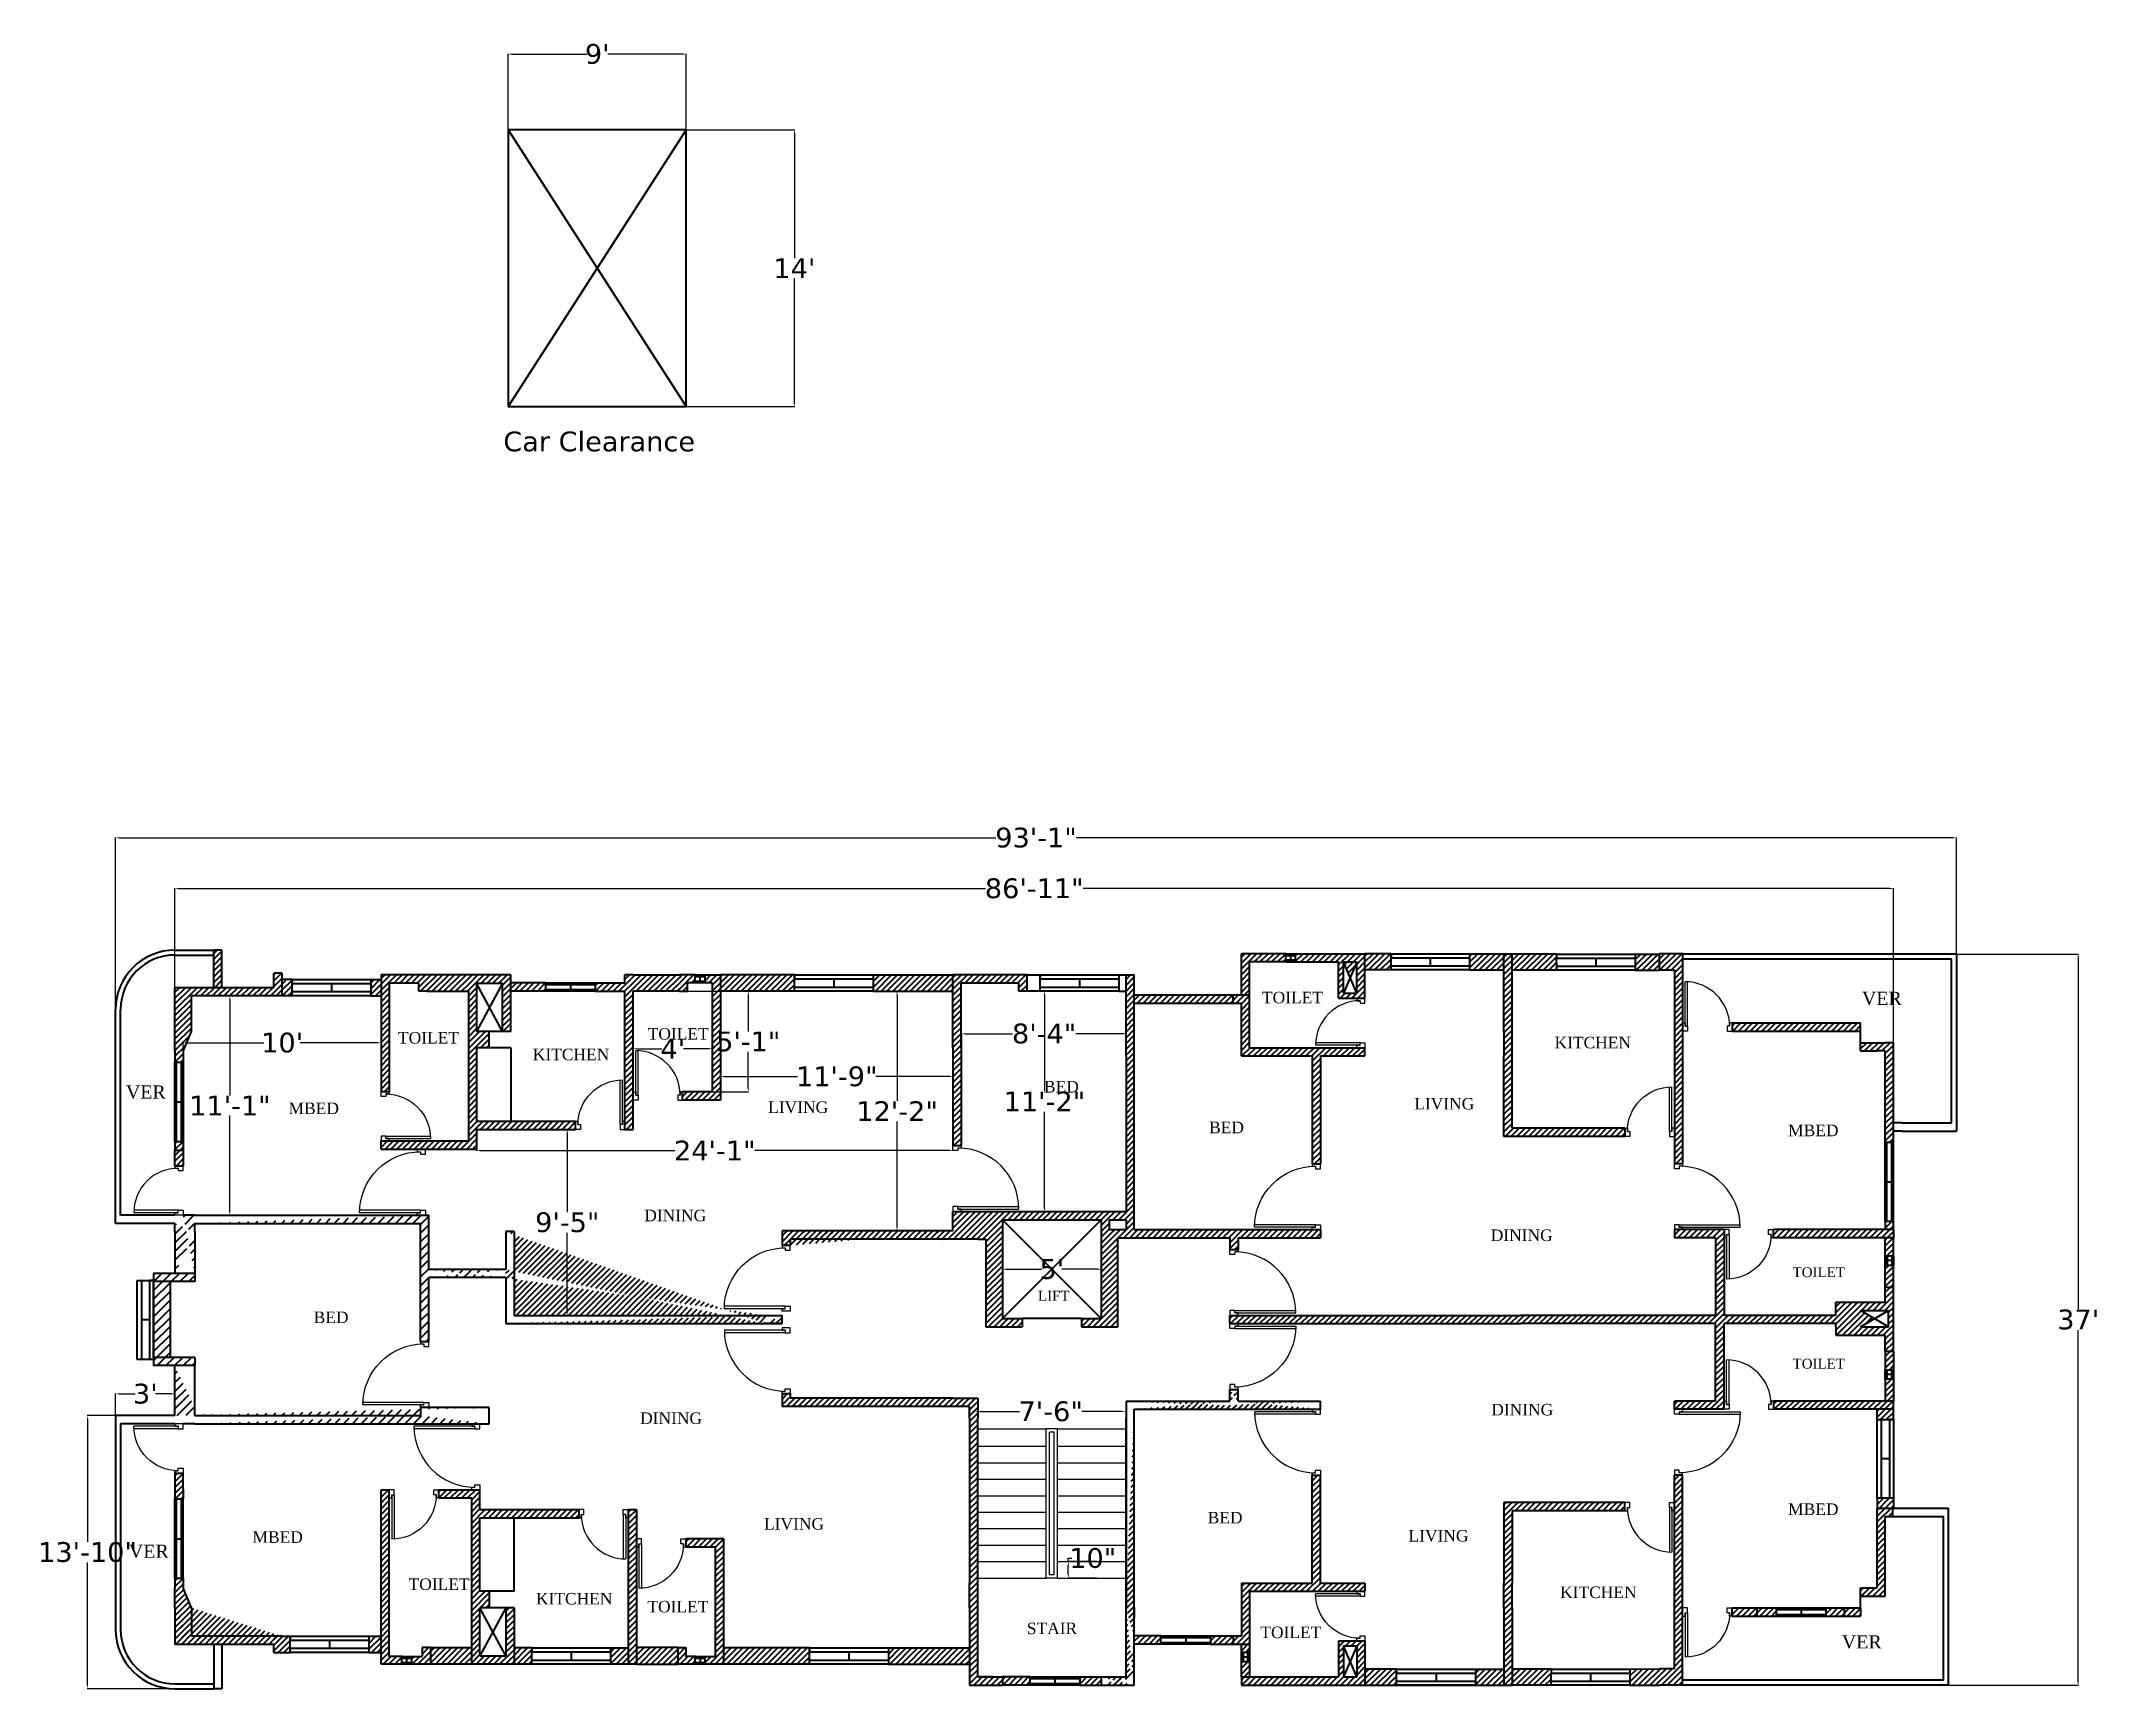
# Model space of a CAD drawing. Header units: inches. Extents: x 95 to 71413, y -8 to 51098.
# Drawn here: x 1284 to 2531, y 490 to 1489 of the extents above; entities that cross this region are included whole.
import ezdxf
from ezdxf.enums import TextEntityAlignment as Align

# ---------------------------------------------------------------- set-up
doc = ezdxf.new("R2010")
doc.units = ezdxf.units.IN
doc.header["$MEASUREMENT"] = 0
for name, color, linetype, lineweight in [('Cars', 7, 'Continuous', 40), ('dim', 4, 'Continuous', 18), ('Hatch', 202, 'Continuous', 40), ('Ramp', 9, 'Continuous', 40), ('Text', 7, 'Continuous', 15), ('wall', 7, 'Continuous', 40), ('Window', 7, 'Continuous', 40)]:
    doc.layers.add(name, color=color, linetype=linetype, lineweight=lineweight)
doc.layers.add('door', color=114, linetype='Continuous')
doc.layers.add('STAIR', color=32, linetype='Continuous')
doc.styles.add('SH-T2', font='times.ttf')
doc.styles.get("Standard").update_dxf_attribs({"font": 'verdana.ttf', "height": 12})
doc.dimstyles.get("Standard").update_dxf_attribs({"dimtxt": 0.18, "dimasz": 2.18, "dimexe": 0.18, "dimexo": 0.0625, "dimgap": 0.09, "dimtad": 0, "dimtih": 1, "dimtoh": 1, "dimdec": 0, "dimzin": 0, "dimdsep": 46, "dimlunit": 4, "dimtxsty": 'Standard', "dimcen": 0.09, "dimadec": 0, "dimazin": 0, "dimtfac": 1, "dimtdec": 0, "dimtofl": 0, "dimtmove": 0, "dimatfit": 3, "dimfxl": 0.18, "dimtolj": 1, "dimtzin": 0, "dimarcsym": 0})

msp = doc.modelspace()

# ---------------------------------------------------------------- texts
at = {"layer": 'Text', "style": 'SH-T2'}
for s, height, p in [('TOILET', 7, (2042.8, 909)), ('VER', 8, (2400.4, 908.5)), ('TOILET', 7, (1518.6, 884.6)), ('TOILET', 7, (1670.1, 887)), ('KITCHEN', 7, (1605.1, 874.5)), ('KITCHEN', 7, (2225, 881.7)), ('VER', 8, (1347.1, 851.7)), ('BED', 7, (1902.6, 854.9)), ('LIVING', 7, (2134.9, 844.6)), ('MBED', 7, (1449, 841.8)), ('LIVING', 7, (1742.9, 842.5)), ('BED', 7, (2002.8, 830.2)), ('MBED', 7, (2358.8, 828.4)), ('DINING', 7, (1668.3, 776.8)), ('DINING', 7, (2181.9, 764.8)), ('TOILET', 6, (2362.1, 742.4)), ('LIFT', 6, (1898, 728.1)), ('BED', 7, (1459.5, 715)), ('TOILET', 6, (2362.1, 686.9)), ('DINING', 7, (2182.2, 659)), ('DINING', 7, (1665.8, 653.8)), ('MBED', 7, (2358.8, 598.6)), ('LIVING', 7, (1740.4, 589.7)), ('BED', 7, (2001.9, 593.5)), ('VER', 8, (1348.9, 573.1)), ('MBED', 7, (1427.1, 581.7)), ('LIVING', 7, (2131.4, 582.5)), ('TOILET', 7, (1525, 553.1)), ('KITCHEN', 7, (2228.4, 548.2)), ('KITCHEN', 7, (1607, 544.3)), ('TOILET', 7, (1669.9, 539.5)), ('STAIR', 7, (1896.9, 526.3)), ('TOILET', 7, (2041.8, 523.9)), ('VER', 8, (2388.2, 518.1))]:
    msp.add_text(s, height=height, dxfattribs=at).set_placement(p, align=Align.MIDDLE_CENTER)
at = {"layer": 'wall', "color": 8, "true_color": 0x817e7e, "insert": (1564, 1252.4), "char_height": 12, "width": 146.244, "attachment_point": 1}
msp.add_mtext('Car Clearance', dxfattribs=at)

# ---------------------------------------------------------------- blocks, each defined once
blk = doc.blocks.new('DOOR-40')
at = {"layer": 'door', "linetype": 'ByBlock'}
for p, q in [((-3, 38.5), (-40, 38.5)), ((-3, 37), (-40, 37))]:
    blk.add_line(p, q, dxfattribs=at)
for points in [[(0, 40), (-5, 40), (-5, 38.5), (-3, 38.5), (-3, 37), (0, 37)], [(0, 0), (-5, 0), (-5, 1.5), (-3, 1.5), (-3, 3), (0, 3)]]:
    blk.add_lwpolyline(points, close=True, dxfattribs=at)
blk.add_arc((-3, 38.5), 37, 180, 270, dxfattribs=at)
blk = doc.blocks.new('DOOR-30')
at = {"layer": 'door', "linetype": 'ByBlock'}
for p, q in [((3, 28.5), (30, 28.5)), ((3, 27), (30, 27))]:
    blk.add_line(p, q, dxfattribs=at)
for points in [[(0, 30), (5, 30), (5, 28.5), (3, 28.5), (3, 27), (0, 27)], [(0, 0), (5, 0), (5, 1.5), (3, 1.5), (3, 3), (0, 3)]]:
    blk.add_lwpolyline(points, close=True, dxfattribs=at)
blk.add_arc((3, 28.5), 27, 270, 0, dxfattribs=at)
blk = doc.blocks.new('*D84')
at = {"layer": 'Defpoints', "color": 0, "transparency": 16777216}
for p in [(1328.8, 1006), (2445.7, 935.4), (1328.8, 901.8)]:
    blk.add_point(p, dxfattribs=at)
at = {"layer": 'dim', "color": 0, "lineweight": -2, "transparency": 16777216}
for p, q in [((1328.8, 901.8), (1328.8, 1006.1)), ((1331, 1006), (1862.8, 1006)), ((2443.5, 1006), (1911.7, 1006)), ((2445.7, 935.5), (2445.7, 1006.1))]:
    blk.add_line(p, q, dxfattribs=at)
at = {"layer": 'dim', "color": 0, "transparency": 16777216}
for points in [[(1331, 1006.3), (1331, 1005.6), (1328.8, 1006)], [(2443.5, 1006.3), (2443.5, 1005.6), (2445.7, 1006)]]:
    blk.add_solid(points, dxfattribs=at)
at = {"layer": 'dim', "color": 0, "transparency": 16777216, "insert": (1887.2, 1006), "char_height": 12, "attachment_point": 5}
blk.add_mtext('\\A1;93\'-1"', dxfattribs=at)
blk = doc.blocks.new('*D85')
at = {"layer": 'Defpoints', "color": 0, "transparency": 16777216}
for p in [(2445.7, 935.4), (2440.8, 491.8), (2519.5, 491.8)]:
    blk.add_point(p, dxfattribs=at)
at = {"layer": 'dim', "color": 0, "lineweight": -2, "transparency": 16777216}
for p, q in [((2445.8, 935.4), (2519.7, 935.4)), ((2519.5, 933.2), (2519.5, 719.9)), ((2519.5, 493.9), (2519.5, 707.2)), ((2440.8, 491.8), (2519.7, 491.8))]:
    blk.add_line(p, q, dxfattribs=at)
at = {"layer": 'dim', "color": 0, "transparency": 16777216}
for points in [[(2519.1, 933.2), (2519.9, 933.2), (2519.5, 935.4)], [(2519.1, 493.9), (2519.9, 493.9), (2519.5, 491.8)]]:
    blk.add_solid(points, dxfattribs=at)
at = {"layer": 'dim', "color": 0, "transparency": 16777216, "insert": (2519.5, 713.6), "char_height": 12, "attachment_point": 5}
blk.add_mtext("\\A1;37'", dxfattribs=at)
blk = doc.blocks.new('*D87')
at = {"layer": 'Defpoints', "color": 0, "transparency": 16777216}
for p in [(2407.5, 975.2), (1364.8, 915), (2407.5, 881.6)]:
    blk.add_point(p, dxfattribs=at)
at = {"layer": 'dim', "color": 0, "lineweight": -2, "transparency": 16777216}
for p, q in [((1364.8, 915), (1364.8, 975.4)), ((1367, 975.2), (1856.5, 975.2)), ((2405.3, 975.2), (1915.8, 975.2)), ((2407.5, 881.7), (2407.5, 975.4))]:
    blk.add_line(p, q, dxfattribs=at)
at = {"layer": 'dim', "color": 0, "transparency": 16777216}
for points in [[(1367, 975.6), (1367, 974.8), (1364.8, 975.2)], [(2405.3, 975.6), (2405.3, 974.8), (2407.5, 975.2)]]:
    blk.add_solid(points, dxfattribs=at)
at = {"layer": 'dim', "color": 0, "transparency": 16777216, "insert": (1886.1, 975.2), "char_height": 12, "attachment_point": 5}
blk.add_mtext('\\A1;86\'-11"', dxfattribs=at)
blk = doc.blocks.new('*D89')
at = {"layer": 'Defpoints', "color": 0, "transparency": 16777216}
for p in [(1675, 1481.4), (1567, 1435.5), (1675, 1435.5)]:
    blk.add_point(p, dxfattribs=at)
at = {"layer": 'dim', "color": 0, "lineweight": -2, "transparency": 16777216}
for p, q in [((1567, 1435.6), (1567, 1481.6)), ((1569.2, 1481.4), (1614.6, 1481.4)), ((1672.8, 1481.4), (1627.4, 1481.4)), ((1675, 1435.6), (1675, 1481.6))]:
    blk.add_line(p, q, dxfattribs=at)
at = {"layer": 'dim', "color": 0, "transparency": 16777216}
for points in [[(1569.2, 1481.8), (1569.2, 1481), (1567, 1481.4)], [(1672.8, 1481.8), (1672.8, 1481), (1675, 1481.4)]]:
    blk.add_solid(points, dxfattribs=at)
at = {"layer": 'dim', "color": 0, "transparency": 16777216, "insert": (1621, 1481.4), "char_height": 12, "attachment_point": 5}
blk.add_mtext("\\A1;9'", dxfattribs=at)
blk = doc.blocks.new('*D90')
at = {"layer": 'Defpoints', "color": 0, "transparency": 16777216}
for p in [(1675, 1435.5), (1675, 1267.5), (1740.6, 1267.5)]:
    blk.add_point(p, dxfattribs=at)
at = {"layer": 'dim', "color": 0, "lineweight": -2, "transparency": 16777216}
for p, q in [((1675.1, 1435.5), (1740.8, 1435.5)), ((1740.6, 1433.4), (1740.6, 1357.6)), ((1740.6, 1269.7), (1740.6, 1345.4)), ((1675.1, 1267.5), (1740.8, 1267.5))]:
    blk.add_line(p, q, dxfattribs=at)
at = {"layer": 'dim', "color": 0, "transparency": 16777216}
for points in [[(1740.3, 1433.4), (1741, 1433.4), (1740.6, 1435.5)], [(1740.3, 1269.7), (1741, 1269.7), (1740.6, 1267.5)]]:
    blk.add_solid(points, dxfattribs=at)
at = {"layer": 'dim', "color": 0, "transparency": 16777216, "insert": (1740.6, 1351.5), "char_height": 12, "attachment_point": 5}
blk.add_mtext("\\A1;14'", dxfattribs=at)
blk = doc.blocks.new('*D91')
at = {"layer": 'Defpoints', "color": 0, "transparency": 16777216}
for p in [(1489.8, 881.6), (1369.8, 858.1), (1489.8, 858.1)]:
    blk.add_point(p, dxfattribs=at)
at = {"layer": 'dim', "color": 0, "lineweight": -2, "transparency": 16777216}
for p, q in [((1369.8, 858.2), (1369.8, 881.7)), ((1372, 881.6), (1418.8, 881.6)), ((1487.6, 881.6), (1440.8, 881.6)), ((1489.8, 858.2), (1489.8, 881.7))]:
    blk.add_line(p, q, dxfattribs=at)
at = {"layer": 'dim', "color": 0, "transparency": 16777216}
for points in [[(1372, 881.9), (1372, 881.2), (1369.8, 881.6)], [(1487.6, 881.9), (1487.6, 881.2), (1489.8, 881.6)]]:
    blk.add_solid(points, dxfattribs=at)
at = {"layer": 'dim', "color": 0, "transparency": 16777216, "insert": (1429.8, 881.6), "char_height": 12, "attachment_point": 5}
blk.add_mtext("\\A1;10'", dxfattribs=at)
blk = doc.blocks.new('*D92')
at = {"layer": 'Defpoints', "color": 0, "transparency": 16777216}
for p in [(1432.8, 910.1), (1398.1, 777), (1432.8, 777)]:
    blk.add_point(p, dxfattribs=at)
at = {"layer": 'dim', "color": 0, "lineweight": -2, "transparency": 16777216}
for p, q in [((1432.7, 910.1), (1397.9, 910.1)), ((1398.1, 907.9), (1398.1, 849.6)), ((1398.1, 779.1), (1398.1, 837.4)), ((1432.7, 777), (1397.9, 777))]:
    blk.add_line(p, q, dxfattribs=at)
at = {"layer": 'dim', "color": 0, "transparency": 16777216}
for points in [[(1397.7, 907.9), (1398.4, 907.9), (1398.1, 910.1)], [(1397.7, 779.1), (1398.4, 779.1), (1398.1, 777)]]:
    blk.add_solid(points, dxfattribs=at)
at = {"layer": 'dim', "color": 0, "transparency": 16777216, "insert": (1398.1, 843.5), "char_height": 12, "attachment_point": 5}
blk.add_mtext('\\A1;11\'-1"', dxfattribs=at)
blk = doc.blocks.new('*D93')
at = {"layer": 'Defpoints', "color": 0, "transparency": 16777216}
for p in [(1642.8, 890.5), (1690.8, 890.5), (1690.8, 878)]:
    blk.add_point(p, dxfattribs=at)
at = {"layer": 'dim', "color": 0, "lineweight": -2, "transparency": 16777216}
for p, q in [((1642.8, 890.5), (1642.8, 877.8)), ((1690.8, 890.5), (1690.8, 877.8)), ((1645, 878), (1660.2, 878)), ((1688.6, 878), (1673.4, 878))]:
    blk.add_line(p, q, dxfattribs=at)
at = {"layer": 'dim', "color": 0, "transparency": 16777216}
for points in [[(1645, 878.3), (1645, 877.6), (1642.8, 878)], [(1688.6, 878.3), (1688.6, 877.6), (1690.8, 878)]]:
    blk.add_solid(points, dxfattribs=at)
at = {"layer": 'dim', "color": 0, "transparency": 16777216, "insert": (1666.8, 878), "char_height": 12, "attachment_point": 5}
blk.add_mtext("\\A1;4'", dxfattribs=at)
blk = doc.blocks.new('*D94')
at = {"layer": 'Defpoints', "color": 0, "transparency": 16777216}
for p in [(1675.8, 912.8), (1675.8, 851.8), (1712.6, 851.8)]:
    blk.add_point(p, dxfattribs=at)
at = {"layer": 'dim', "color": 0, "lineweight": -2, "transparency": 16777216}
for p, q in [((1675.8, 912.8), (1712.8, 912.8)), ((1712.6, 910.6), (1712.6, 888.5)), ((1712.6, 853.9), (1712.6, 876)), ((1675.8, 851.8), (1712.8, 851.8))]:
    blk.add_line(p, q, dxfattribs=at)
at = {"layer": 'dim', "color": 0, "transparency": 16777216}
for points in [[(1712.3, 910.6), (1713, 910.6), (1712.6, 912.8)], [(1712.3, 853.9), (1713, 853.9), (1712.6, 851.8)]]:
    blk.add_solid(points, dxfattribs=at)
at = {"layer": 'dim', "color": 0, "transparency": 16777216, "insert": (1712.6, 882.3), "char_height": 12, "attachment_point": 5}
blk.add_mtext('\\A1;5\'-1"', dxfattribs=at)
blk = doc.blocks.new('*D95')
at = {"layer": 'Defpoints', "color": 0, "transparency": 16777216}
for p in [(1942.1, 887.1), (1842.1, 866.1), (1942.1, 866.1)]:
    blk.add_point(p, dxfattribs=at)
at = {"layer": 'dim', "color": 0, "lineweight": -2, "transparency": 16777216}
for p, q in [((1842.1, 866.1), (1842.1, 887.2)), ((1844.3, 887.1), (1873, 887.1)), ((1940, 887.1), (1911.3, 887.1)), ((1942.1, 866.1), (1942.1, 887.2))]:
    blk.add_line(p, q, dxfattribs=at)
at = {"layer": 'dim', "color": 0, "transparency": 16777216}
for points in [[(1844.3, 887.4), (1844.3, 886.7), (1842.1, 887.1)], [(1940, 887.4), (1940, 886.7), (1942.1, 887.1)]]:
    blk.add_solid(points, dxfattribs=at)
at = {"layer": 'dim', "color": 0, "transparency": 16777216, "insert": (1892.1, 887.1), "char_height": 12, "attachment_point": 5}
blk.add_mtext('\\A1;8\'-4"', dxfattribs=at)
blk = doc.blocks.new('*D96')
at = {"layer": 'Defpoints', "color": 0, "transparency": 16777216}
for p in [(1881.8, 912.8), (1881.8, 779.2), (1892.3, 779.2)]:
    blk.add_point(p, dxfattribs=at)
at = {"layer": 'dim', "color": 0, "lineweight": -2, "transparency": 16777216}
for p, q in [((1881.8, 912.8), (1892.5, 912.8)), ((1892.3, 910.6), (1892.3, 852.2)), ((1892.3, 781.4), (1892.3, 839.7)), ((1881.8, 779.2), (1892.5, 779.2))]:
    blk.add_line(p, q, dxfattribs=at)
at = {"layer": 'dim', "color": 0, "transparency": 16777216}
for points in [[(1891.9, 910.6), (1892.7, 910.6), (1892.3, 912.8)], [(1891.9, 781.4), (1892.7, 781.4), (1892.3, 779.2)]]:
    blk.add_solid(points, dxfattribs=at)
at = {"layer": 'dim', "color": 0, "transparency": 16777216, "insert": (1892.3, 846), "char_height": 12, "attachment_point": 5}
blk.add_mtext('\\A1;11\'-2"', dxfattribs=at)
blk = doc.blocks.new('*D97')
at = {"layer": 'Defpoints', "color": 0, "transparency": 16777216}
for p in [(1797.9, 912.9), (1797.9, 767.4), (1802.9, 767.4)]:
    blk.add_point(p, dxfattribs=at)
at = {"layer": 'dim', "color": 0, "lineweight": -2, "transparency": 16777216}
for p, q in [((1798, 912.9), (1803.1, 912.9)), ((1802.9, 910.7), (1802.9, 846.4)), ((1802.9, 769.6), (1802.9, 833.9)), ((1798, 767.4), (1803.1, 767.4))]:
    blk.add_line(p, q, dxfattribs=at)
at = {"layer": 'dim', "color": 0, "transparency": 16777216}
for points in [[(1802.5, 910.7), (1803.2, 910.7), (1802.9, 912.9)], [(1802.5, 769.6), (1803.2, 769.6), (1802.9, 767.4)]]:
    blk.add_solid(points, dxfattribs=at)
at = {"layer": 'dim', "color": 0, "transparency": 16777216, "insert": (1802.9, 840.1), "char_height": 12, "attachment_point": 5}
blk.add_mtext('\\A1;12\'-2"', dxfattribs=at)
blk = doc.blocks.new('*D98')
at = {"layer": 'Defpoints', "color": 0, "transparency": 16777216}
for p in [(1695.8, 861.1), (1695.8, 860.3), (1836.8, 860.3)]:
    blk.add_point(p, dxfattribs=at)
at = {"layer": 'dim', "color": 0, "lineweight": -2, "transparency": 16777216}
for p, q in [((1695.8, 860.3), (1695.8, 861.3)), ((1698, 861.1), (1742.5, 861.1)), ((1834.6, 861.1), (1790.1, 861.1)), ((1836.8, 860.3), (1836.8, 861.3))]:
    blk.add_line(p, q, dxfattribs=at)
at = {"layer": 'dim', "color": 0, "transparency": 16777216}
for points in [[(1698, 861.5), (1698, 860.7), (1695.8, 861.1)], [(1834.6, 861.5), (1834.6, 860.7), (1836.8, 861.1)]]:
    blk.add_solid(points, dxfattribs=at)
at = {"layer": 'dim', "color": 0, "transparency": 16777216, "insert": (1766.3, 861.1), "char_height": 12, "attachment_point": 5}
blk.add_mtext('\\A1;11\'-9"', dxfattribs=at)
blk = doc.blocks.new('*D99')
at = {"layer": 'Defpoints', "color": 0, "transparency": 16777216}
for p in [(1601.8, 829), (1601.8, 716.2), (1602.8, 716.2)]:
    blk.add_point(p, dxfattribs=at)
at = {"layer": 'dim', "color": 0, "lineweight": -2, "transparency": 16777216}
for p, q in [((1601.9, 829), (1603, 829)), ((1602.8, 826.8), (1602.8, 778.9)), ((1602.8, 718.4), (1602.8, 766.2)), ((1601.9, 716.2), (1603, 716.2))]:
    blk.add_line(p, q, dxfattribs=at)
at = {"layer": 'dim', "color": 0, "transparency": 16777216}
for points in [[(1602.4, 826.8), (1603.1, 826.8), (1602.8, 829)], [(1602.4, 718.4), (1603.1, 718.4), (1602.8, 716.2)]]:
    blk.add_solid(points, dxfattribs=at)
at = {"layer": 'dim', "color": 0, "transparency": 16777216, "insert": (1602.8, 772.6), "char_height": 12, "attachment_point": 5}
blk.add_mtext('\\A1;9\'-5"', dxfattribs=at)
blk = doc.blocks.new('*D100')
at = {"layer": 'Defpoints', "color": 0, "transparency": 16777216}
for p in [(1547.8, 817), (1836.8, 816.2), (1836.8, 816.2)]:
    blk.add_point(p, dxfattribs=at)
at = {"layer": 'dim', "color": 0, "lineweight": -2, "transparency": 16777216}
for p, q in [((1547.8, 816.9), (1547.8, 816)), ((1550, 816.2), (1668, 816.2)), ((1834.6, 816.2), (1716.5, 816.2)), ((1836.8, 816.2), (1836.8, 816.4))]:
    blk.add_line(p, q, dxfattribs=at)
at = {"layer": 'dim', "color": 0, "transparency": 16777216}
for points in [[(1550, 816.5), (1550, 815.8), (1547.8, 816.2)], [(1834.6, 816.5), (1834.6, 815.8), (1836.8, 816.2)]]:
    blk.add_solid(points, dxfattribs=at)
at = {"layer": 'dim', "color": 0, "transparency": 16777216, "insert": (1692.3, 816.2), "char_height": 12, "attachment_point": 5}
blk.add_mtext('\\A1;24\'-1"', dxfattribs=at)
blk = doc.blocks.new('*D101')
at = {"layer": 'Defpoints', "color": 0, "transparency": 16777216}
for p in [(1851.1, 657.8), (1941.1, 657.9), (1941.1, 657.8)]:
    blk.add_point(p, dxfattribs=at)
at = {"layer": 'dim', "color": 0, "lineweight": -2, "transparency": 16777216}
for p, q in [((1851.1, 657.8), (1851.1, 658.1)), ((1853.3, 657.9), (1877.1, 657.9)), ((1939, 657.9), (1915.2, 657.9)), ((1941.1, 657.8), (1941.1, 658.1))]:
    blk.add_line(p, q, dxfattribs=at)
at = {"layer": 'dim', "color": 0, "transparency": 16777216}
for points in [[(1853.3, 658.3), (1853.3, 657.6), (1851.1, 657.9)], [(1939, 658.3), (1939, 657.6), (1941.1, 657.9)]]:
    blk.add_solid(points, dxfattribs=at)
at = {"layer": 'dim', "color": 0, "transparency": 16777216, "insert": (1896.1, 657.9), "char_height": 12, "attachment_point": 5}
blk.add_mtext('\\A1;7\'-6"', dxfattribs=at)
blk = doc.blocks.new('*D102')
at = {"layer": 'Defpoints', "color": 0, "transparency": 16777216}
for p in [(1906.8, 566.8), (1924.2, 566.8), (1924.2, 556.8)]:
    blk.add_point(p, dxfattribs=at)
at = {"layer": 'dim', "color": 0, "lineweight": -2, "transparency": 16777216}
for p, q in [((1924.1, 566.8), (1906.7, 566.8)), ((1906.8, 566.8), (1906.8, 568.9)), ((1906.8, 568.9), (1909, 568.9)), ((1906.8, 558.9), (1906.8, 564.6)), ((1924.1, 556.8), (1906.7, 556.8))]:
    blk.add_line(p, q, dxfattribs=at)
at = {"layer": 'dim', "color": 0, "transparency": 16777216}
for points in [[(1906.5, 564.6), (1907.2, 564.6), (1906.8, 566.8)], [(1906.5, 558.9), (1907.2, 558.9), (1906.8, 556.8)]]:
    blk.add_solid(points, dxfattribs=at)
at = {"layer": 'dim', "color": 0, "transparency": 16777216, "insert": (1921.6, 568.9), "char_height": 12, "attachment_point": 5}
blk.add_mtext('\\A1;10"', dxfattribs=at)
blk = doc.blocks.new('*D103')
at = {"layer": 'Defpoints', "color": 0, "transparency": 16777216}
for p in [(1866.8, 744.2), (1926.8, 744.2), (1926.8, 744.2)]:
    blk.add_point(p, dxfattribs=at)
at = {"layer": 'dim', "color": 0, "lineweight": -2, "transparency": 16777216}
for p, q in [((1866.8, 744.2), (1866.8, 744.4)), ((1869, 744.2), (1890.6, 744.2)), ((1924.6, 744.2), (1902.9, 744.2)), ((1926.8, 744.2), (1926.8, 744.4))]:
    blk.add_line(p, q, dxfattribs=at)
at = {"layer": 'dim', "color": 0, "transparency": 16777216}
for points in [[(1869, 744.5), (1869, 743.8), (1866.8, 744.2)], [(1924.6, 744.5), (1924.6, 743.8), (1926.8, 744.2)]]:
    blk.add_solid(points, dxfattribs=at)
at = {"layer": 'dim', "color": 0, "transparency": 16777216, "insert": (1896.8, 744.2), "char_height": 12, "attachment_point": 5}
blk.add_mtext("\\A1;5'", dxfattribs=at)
blk = doc.blocks.new('*D104')
at = {"layer": 'Defpoints', "color": 0, "transparency": 16777216}
for p in [(1328.8, 668.6), (1328.8, 655.4), (1364.8, 655.4)]:
    blk.add_point(p, dxfattribs=at)
at = {"layer": 'dim', "color": 0, "lineweight": -2, "transparency": 16777216}
for p, q in [((1328.8, 655.4), (1328.8, 668.7)), ((1331, 668.6), (1340.6, 668.6)), ((1362.6, 668.6), (1353, 668.6)), ((1364.8, 655.4), (1364.8, 668.7))]:
    blk.add_line(p, q, dxfattribs=at)
at = {"layer": 'dim', "color": 0, "transparency": 16777216}
for points in [[(1331, 668.9), (1331, 668.2), (1328.8, 668.6)], [(1362.6, 668.9), (1362.6, 668.2), (1364.8, 668.6)]]:
    blk.add_solid(points, dxfattribs=at)
at = {"layer": 'dim', "color": 0, "transparency": 16777216, "insert": (1346.8, 668.6), "char_height": 12, "attachment_point": 5}
blk.add_mtext("\\A1;3'", dxfattribs=at)
blk = doc.blocks.new('*D105')
at = {"layer": 'Defpoints', "color": 0, "transparency": 16777216}
for p in [(1328.5, 655.4), (1311.7, 489.7), (1361.8, 489.7)]:
    blk.add_point(p, dxfattribs=at)
at = {"layer": 'dim', "color": 0, "lineweight": -2, "transparency": 16777216}
for p, q in [((1328.5, 655.4), (1311.5, 655.4)), ((1311.7, 653.2), (1311.7, 578.9)), ((1311.7, 491.9), (1311.7, 566.2)), ((1361.7, 489.7), (1311.5, 489.7))]:
    blk.add_line(p, q, dxfattribs=at)
at = {"layer": 'dim', "color": 0, "transparency": 16777216}
for points in [[(1311.4, 653.2), (1312.1, 653.2), (1311.7, 655.4)], [(1311.4, 491.9), (1312.1, 491.9), (1311.7, 489.7)]]:
    blk.add_solid(points, dxfattribs=at)
at = {"layer": 'dim', "color": 0, "transparency": 16777216, "insert": (1311.7, 572.5), "char_height": 12, "attachment_point": 5}
blk.add_mtext('\\A1;13\'-10"', dxfattribs=at)

# ---------------------------------------------------------------- dimensions: what is measured, and where the dimension line sits
at = {"layer": 'dim'}
for base, p1, p2, picture, middle in [((1675, 1481.4), (1567, 1435.5), (1675, 1435.5), '*D89', (1621, 1481.4)), ((1328.8, 1006), (2445.7, 935.4), (1328.8, 901.8), '*D84', (1887.2, 1006)), ((2407.5, 975.2), (1364.8, 915), (2407.5, 881.6), '*D87', (1886.1, 975.2)), ((1690.8, 878), (1642.8, 890.5), (1690.8, 890.5), '*D93', (1666.8, 878)), ((1942.1, 887.1), (1842.1, 866.1), (1942.1, 866.1), '*D95', (1892.1, 887.1)), ((1695.8, 861.1), (1836.8, 860.3), (1695.8, 860.3), '*D98', (1766.3, 861.1)), ((1836.8, 816.2), (1547.8, 817), (1836.8, 816.2), '*D100', (1692.3, 816.2)), ((1926.8, 744.2), (1866.8, 744.2), (1926.8, 744.2), '*D103', (1896.8, 744.2)), ((1328.8, 668.6), (1364.8, 655.4), (1328.8, 655.4), '*D104', (1346.8, 668.6)), ((1941.1, 657.9), (1851.1, 657.8), (1941.1, 657.8), '*D101', (1896.1, 657.9))]:
    dim = msp.add_linear_dim(base=base, p1=p1, p2=p2, dimstyle='Standard', dxfattribs=at)
    dim.commit()
    dim.dimension.update_dxf_attribs({"geometry": picture, "text_midpoint": middle})
for base, p1, p2, picture, middle in [((1740.6, 1267.5), (1675, 1435.5), (1675, 1267.5), '*D90', (1740.6, 1351.5)), ((2519.5, 491.8), (2445.7, 935.4), (2440.8, 491.8), '*D85', (2519.5, 713.6)), ((1712.6, 851.8), (1675.8, 912.8), (1675.8, 851.8), '*D94', (1712.6, 882.3)), ((1802.8717, 767.3739), (1797.9113, 912.9056), (1797.9113, 767.3739), '*D97', (1802.8717, 840.1398)), ((1398.1, 777), (1432.8, 910.1), (1432.8, 777), '*D92', (1398.1, 843.5)), ((1602.8, 716.2), (1601.8, 829), (1601.8, 716.2), '*D99', (1602.8, 772.6)), ((1311.7, 489.7), (1328.5, 655.4), (1361.8, 489.7), '*D105', (1311.7, 572.5)), ((1906.8, 566.8), (1924.2, 556.8), (1924.2, 566.8), '*D102', (1921.6, 568.9))]:
    dim = msp.add_linear_dim(base=base, p1=p1, p2=p2, angle=90, dimstyle='Standard', dxfattribs=at)
    dim.commit()
    dim.dimension.update_dxf_attribs({"geometry": picture, "text_midpoint": middle})
dim = msp.add_linear_dim(base=(1892.3, 779.2), p1=(1881.8, 912.8), p2=(1881.8, 779.2), angle=90, dimstyle='Standard', dxfattribs=at)
dim.commit()
dim.dimension.update_dxf_attribs({"geometry": '*D96', "text_midpoint": (1892.3, 846), "dimtype": 160})
dim = msp.add_linear_dim(base=(1489.8, 881.6), p1=(1369.8, 858.1), p2=(1489.8, 858.1), dimstyle='Standard', dxfattribs=at)
dim.commit()
dim.dimension.update_dxf_attribs({"geometry": '*D91', "text_midpoint": (1429.8, 881.6), "dimtype": 160})

# ---------------------------------------------------------------- hatches: boundary and pattern name
at = {"layer": 'Hatch'}
h = msp.add_hatch(dxfattribs=at)
h.set_pattern_fill('LINE', color=256, scale=20, angle=45, style=0)
h.paths.add_polyline_path([(1393.3, 937.8), (1388.3, 937.8), (1388.3, 915), (1393.3, 915)])
h.paths.add_polyline_path([(1435.8, 919.9), (1429.8, 919.9), (1429.8, 915), (1429.8, 910.1), (1435.8, 910.1), (1435.8, 912.6)])
h.paths.add_polyline_path([(1489.8, 919.9), (1483.6, 919.9), (1483.6, 910.1), (1489.8, 910.1)])
h = msp.add_hatch(dxfattribs=at)
h.set_pattern_fill('LINE', color=256, scale=20, angle=45, style=0)
h.paths.add_polyline_path([(2016.8, 910.6), (2006.8, 910.6), (2006.8, 905.6), (2011.8, 905.6), (2011.8, 873.6), (2054.8, 873.6), (2054.8, 808.2), (2059.8, 808.2), (2059.8, 873.6), (2086.8, 873.6), (2086.8, 878.6), (2081.8, 878.6), (2016.8, 878.6)])
h.paths.add_polyline_path([(2016.8, 930.6), (2038.7, 930.6), (2038.7, 930.8), (2038.7, 931.8), (2038.7, 935.6), (2011.8, 935.6), (2011.8, 930.6), (2011.8, 910.6), (2016.8, 910.6)])
h.paths.add_polyline_path([(2006.8, 910.6), (1946.8, 910.6), (1946.8, 905.6), (2006.8, 905.6)])
h = msp.add_hatch(dxfattribs=at)
h.set_pattern_fill('LINE', color=256, scale=20, angle=45, style=0)
h.paths.add_polyline_path([(2086.8, 935.6), (2044.5, 935.6), (2044.5, 930.7), (2070.8, 930.7), (2070.8, 930.6), (2070.8, 908.6), (2086.8, 908.6)])
h.paths.add_polyline_path([(2073.8, 930.6), (2081.8, 930.6), (2081.8, 911.6), (2073.8, 911.6)], flags=16)
h.paths.add_polyline_path([(2073.8, 930.6), (2081.8, 930.6), (2077.8, 921.1)], flags=0)
h = msp.add_hatch(dxfattribs=at)
h.set_pattern_fill('LINE', color=256, scale=20, angle=45, style=0)
h.paths.add_polyline_path([(2102.6, 935.6), (2086.8, 935.6), (2086.8, 925.8), (2102.6, 925.8), (2102.6, 928.3)])
h = msp.add_hatch(dxfattribs=at)
h.set_pattern_fill('LINE', color=256, scale=20, angle=45, style=0)
h.paths.add_polyline_path([(2176.1, 935.6), (2171.1, 935.6), (2171.1, 888.5), (2171.1, 873.5), (2171.1, 824.8), (2244.5, 824.8), (2244.5, 829.8), (2176.1, 829.8), (2176.1, 873.5), (2176.1, 888.5)])
h.paths.add_polyline_path([(2203, 933), (2203, 935.4), (2176.1, 935.4), (2176.1, 925.6), (2203.1, 925.6), (2203.1, 928.1)], flags=17)
h.paths.add_polyline_path([(2171.1, 935.6), (2150.3, 935.6), (2150.3, 925.8), (2171.1, 925.8)])
h.paths.add_polyline_path([(2265.5, 935.4), (2250.8, 935.4), (2250.8, 925.6), (2265.5, 925.6)])
h.paths.add_polyline_path([(2279.5, 935.6), (2265.5, 935.6), (2265.5, 925.6), (2274.5, 925.6), (2274.5, 808.2), (2279.5, 808.2)])
h.paths.add_polyline_path([(2377.5, 893.6), (2324.5, 893.6), (2324.5, 888.6), (2377.5, 888.6)])
h.paths.add_polyline_path([(2324.5, 893.6), (2309.5, 893.6), (2309.5, 888.6), (2324.5, 888.6)])
h.paths.add_polyline_path([(2387.5, 893.6), (2377.5, 893.6), (2377.5, 888.6), (2387.5, 888.6)])
h.paths.add_polyline_path([(2407.5, 881.6), (2402.5, 881.6), (2387.5, 881.6), (2387.5, 876.6), (2397.5, 876.6), (2402.5, 876.6), (2402.5, 821.3), (2407.3, 821.3), (2407.5, 821.3)])
h.paths.add_polyline_path([(2407.5, 773.3), (2406.6, 773.3), (2402.5, 773.3), (2402.5, 768.2), (2407.5, 768.2)])
h.paths.add_polyline_path([(2407.5, 768.2), (2334.7, 768.2), (2334.7, 763.2), (2407.5, 763.2)])
h = msp.add_hatch(dxfattribs=at)
h.set_pattern_fill('LINE', color=256, scale=20, angle=45, style=0)
h.paths.add_polyline_path([(1374.8, 910), (1429.8, 910), (1429.8, 915), (1429.8, 923.8), (1424.8, 923.8), (1424.8, 915), (1364.8, 915), (1364.8, 888.5), (1364.8, 876.5), (1364.8, 869.8), (1369.5, 869.8), (1369.8, 869.8), (1369.8, 876.5), (1374.8, 888.5)])
h = msp.add_hatch(dxfattribs=at)
h.set_pattern_fill('LINE', color=256, scale=20, angle=45, style=0)
h.paths.add_polyline_path([(1547.8, 917.8), (1563.5, 917.8), (1563.5, 888.5), (1568.5, 888.5), (1568.5, 922.8), (1542.8, 922.8), (1542.8, 822), (1489.8, 822), (1489.8, 817), (1547.8, 817), (1547.8, 829), (1607.8, 829), (1607.8, 834), (1547.8, 834), (1547.8, 878.5), (1555.5, 878.5), (1555.5, 888.5), (1547.8, 888.5)])
h = msp.add_hatch(dxfattribs=at)
h.set_pattern_fill('LINE', color=256, scale=20, angle=45, style=0)
h.paths.add_polyline_path([(1494.8, 917.8), (1512.8, 917.8), (1512.8, 912.8), (1517.8, 912.8), (1517.8, 922.8), (1489.8, 922.8), (1489.8, 852), (1494.8, 852)])
h.paths.add_polyline_path([(1542.8, 922.8), (1517.8, 922.8), (1517.8, 912.8), (1542.8, 912.8)])
h = msp.add_hatch(dxfattribs=at)
h.set_pattern_fill('LINE', color=256, scale=20, angle=45, style=0)
h.paths.add_polyline_path([(1589.8, 917.9), (1568.5, 917.9), (1568.5, 912.9), (1589.8, 912.9), (1589.8, 913.9)])
h = msp.add_hatch(dxfattribs=at)
h.set_pattern_fill('LINE', color=256, scale=20, angle=45, style=0)
h.paths.add_polyline_path([(1637.8, 917.9), (1619.8, 917.9), (1619.8, 912.9), (1637.8, 912.9), (1637.8, 913)])
h = msp.add_hatch(dxfattribs=at)
h.set_pattern_fill('LINE', color=256, scale=20, angle=45, style=0)
h.paths.add_polyline_path([(1642.8, 922.8), (1637.8, 922.8), (1637.8, 829), (1642.8, 829)])
h = msp.add_hatch(dxfattribs=at)
h.set_pattern_fill('LINE', color=256, scale=20, angle=45, style=0)
h.paths.add_polyline_path([(1670.8, 922.8), (1642.8, 922.8), (1642.8, 912.8), (1670.8, 912.8)])
h = msp.add_hatch(dxfattribs=at)
h.set_pattern_fill('LINE', color=256, scale=20, angle=45, style=0)
h.paths.add_polyline_path([(1680.4, 922.7), (1670.8, 922.7), (1670.8, 912.8), (1675.8, 912.8), (1675.8, 917.8), (1675.8, 918), (1675.8, 918), (1680.4, 918), (1680.4, 919)])
h = msp.add_hatch(dxfattribs=at)
h.set_pattern_fill('LINE', color=256, scale=20, angle=45, style=0)
h.paths.add_polyline_path([(1695.8, 922.7), (1686.2, 922.7), (1686.2, 918), (1690.8, 918), (1690.8, 917.8), (1690.8, 851.8), (1672.8, 851.8), (1672.8, 846.8), (1695.8, 846.8)])
h = msp.add_hatch(dxfattribs=at)
h.set_pattern_fill('LINE', color=256, scale=20, angle=45, style=0)
h.paths.add_polyline_path([(1740.6, 922.8), (1695.8, 922.8), (1695.8, 912.9), (1740.6, 912.9), (1740.6, 915.4)])
h = msp.add_hatch(dxfattribs=at)
h.set_pattern_fill('LINE', color=256, scale=20, angle=45, style=0)
h.paths.add_polyline_path([(1841.8, 888.5), (1841.8, 917.8), (1876.8, 917.8), (1876.8, 912.8), (1881.8, 912.8), (1881.8, 922.8), (1836.8, 922.8), (1836.8, 888.5), (1836.8, 878.5), (1836.8, 819.2), (1841.8, 819.2), (1841.8, 878.5)], flags=17)
h.paths.add_polyline_path([(1946.8, 888.5), (1946.8, 922.8), (1941.8, 922.8), (1941.8, 888.5), (1941.8, 873.5), (1941.8, 779.2), (1836.8, 779.2), (1836.8, 774.4), (1836.8, 767.4), (1733.1, 767.4), (1733.1, 758.7), (1738.1, 758.7), (1738.1, 762.4), (1836.8, 762.4), (1851.8, 762.4), (1856.8, 762.4), (1856.8, 709.2), (1878.8, 709.2), (1878.8, 714.2), (1866.8, 714.2), (1866.8, 774.2), (1883.3, 774.2), (1926.8, 774.2), (1926.8, 714.2), (1914.8, 714.2), (1914.8, 709.2), (1936.8, 709.2), (1936.8, 719.2), (1936.8, 763.2), (2004.8, 763.2), (2004.8, 756.2), (2009.8, 756.2), (2009.8, 763.2), (2059.8, 763.2), (2059.8, 768.2), (2054.8, 768.2), (1946.8, 768.2), (1946.8, 873.5)])
h.paths.add_polyline_path([(1941.8, 774.2), (1941.8, 768.2), (1931.8, 768.2), (1931.8, 774.2)], flags=16)
h = msp.add_hatch(dxfattribs=at)
h.set_pattern_fill('LINE', color=256, scale=20, angle=45, style=0)
h.paths.add_polyline_path([(1836.8, 922.8), (1788.4, 922.8), (1788.4, 912.9), (1836.8, 912.9)])
h = msp.add_hatch(dxfattribs=at)
h.set_pattern_fill('LINE', color=256, scale=20, angle=45, style=0)
h.paths.add_polyline_path([(1369.8, 816.5), (1364.8, 816.5), (1364.8, 807), (1369.8, 807)])
h.paths.add_polyline_path([(1369.8, 821.7), (1368.8, 821.7), (1364.8, 821.7), (1364.8, 816.5), (1369.8, 816.5)])
h = msp.add_hatch(dxfattribs=at)
h.set_pattern_fill('LINE', color=256, scale=30, angle=45, style=0)
edge = h.paths.add_edge_path()
edge.add_line((1364.8, 767), (1364.8, 741.7))
edge.add_line((1376.8, 767), (1376.8, 741.7))
edge.add_line((1364.8, 767), (1364.8, 772))
edge.add_line((1376.8, 767), (1376.8, 772))
edge.add_line((1376.8, 777), (1369.8, 777))
h = msp.add_hatch(dxfattribs=at)
h.set_pattern_fill('LINE', color=256, scale=30, angle=45, style=0)
edge = h.paths.add_edge_path()
edge.add_line((1376.8, 777), (1518.8, 777))
edge.add_line((1376.8, 772), (1513.8, 772))
edge.add_line((1513.8, 700.4), (1513.8, 772))
edge.add_line((1518.8, 700.4), (1518.8, 739.1))
edge.add_line((1518.8, 744.1), (1518.8, 777))
h = msp.add_hatch(dxfattribs=at)
h.set_pattern_fill('LINE', color=256, scale=20, angle=45, style=0)
edge = h.paths.add_edge_path()
edge.add_line((1570.5, 767), (1565.5, 767))
edge.add_line((1723.1, 711.2), (1723.1, 716.2))
edge.add_line((1565.5, 739.1), (1565.5, 711.2))
edge.add_line((1565.5, 767), (1565.5, 744.1))
edge.add_line((1570.5, 767), (1570.5, 716.2))
edge.add_line((1570.5, 716.2), (1723.1, 716.2))
edge.add_line((1565.5, 711.2), (1723.1, 711.2))
h.paths.add_polyline_path([(1648.2, 771.3), (1688.5, 771.3), (1688.5, 782), (1648.2, 782)], flags=9)
h = msp.add_hatch(dxfattribs=at)
h.set_pattern_fill('LINE', color=256, scale=20, angle=45, style=0)
edge = h.paths.add_edge_path()
edge.add_line((1836.8, 767.4), (1733.1, 767.4))
edge.add_line((1836.8, 762.4), (1738.1, 762.4))
edge.add_line((1733.1, 767.4), (1733.1, 758.7))
edge.add_line((1738.1, 762.4), (1738.1, 758.7))
edge = h.paths.add_edge_path(flags=17)
edge.add_line((1733.1, 758.7), (1738.1, 758.7))
h = msp.add_hatch(dxfattribs=at)
h.set_pattern_fill('LINE', color=256, scale=20, angle=45, style=0)
h.paths.add_polyline_path([(2324.5, 538.8), (2309.5, 538.8), (2309.5, 533.8), (2324.5, 533.8)])
h.paths.add_polyline_path([(2336.5, 538.8), (2324.5, 538.8), (2324.5, 533.8), (2336.5, 533.8), (2336.5, 534.8)])
h.paths.add_polyline_path([(2377.5, 538.8), (2366.5, 538.8), (2366.5, 533.8), (2377.5, 533.8)])
h.paths.add_polyline_path([(2387.5, 538.8), (2377.5, 538.8), (2377.5, 533.8), (2387.5, 533.8)])
h.paths.add_polyline_path([(2402.5, 594.2), (2406.8, 594.2), (2406.8, 599.2), (2397.5, 599.2), (2397.5, 550.8), (2387.5, 550.8), (2387.5, 545.8), (2402.5, 545.8)])
h.paths.add_polyline_path([(2407.4, 605.3), (2397.5, 605.3), (2397.5, 599.2), (2407.4, 599.2)])
h.paths.add_polyline_path([(2407.4, 659.2), (2397.5, 659.2), (2397.5, 653), (2400, 653), (2407.4, 653)])
h.paths.add_polyline_path([(2407.5, 664.2), (2334.7, 664.2), (2334.7, 659.2), (2407.5, 659.2)])
h.paths.add_polyline_path([(2407.5, 694.2), (2402.5, 694.2), (2402.5, 683.2), (2403.5, 683.2), (2407.3, 683.2), (2407.3, 682.9), (2407.3, 677.4), (2402.5, 677.4), (2402.5, 664.2), (2407.5, 664.2)], flags=17)
h.paths.add_polyline_path([(2304.7, 664.2), (2304.7, 711.2), (2372.5, 711.2), (2372.5, 709.2), (2372.5, 704.2), (2402.5, 704.2), (2402.5, 694.2), (2407.5, 694.2), (2407.5, 733.2), (2402.5, 733.2), (2402.5, 724.2), (2372.5, 724.2), (2372.5, 719.2), (2372.5, 716.2), (2304.7, 716.2), (2304.7, 768.2), (2274.5, 768.2), (2274.5, 763.2), (2299.5, 763.2), (2299.5, 716.2), (2181.1, 716.2), (2166.1, 716.2), (2004.8, 716.2), (2004.8, 711.2), (2009.8, 711.2), (2166.1, 711.2), (2181.1, 711.2), (2299.5, 711.2), (2299.5, 664.2), (2274.5, 664.2), (2274.5, 659.2), (2304.7, 659.2)])
h.paths.add_polyline_path([(2387.5, 709.2), (2396, 714.2), (2387.5, 719.2), (2404.5, 719.2), (2404.5, 709.2)], flags=16)
h.paths.add_polyline_path([(2279.5, 619.2), (2274.5, 619.2), (2274.5, 501.8), (2265.5, 501.8), (2247.5, 501.6), (2247.5, 491.8), (2265.5, 491.8), (2279.5, 491.8)])
h.paths.add_polyline_path([(2244.5, 602.6), (2171.1, 602.6), (2171.1, 553.8), (2171.1, 538.8), (2171.1, 491.8), (2176.1, 491.8), (2176.1, 538.8), (2176.1, 553.8), (2176.1, 597.6), (2244.5, 597.6)])
h.paths.add_polyline_path([(2199.7, 499.2), (2199.7, 501.6), (2176.1, 501.6), (2176.1, 491.8), (2199.7, 491.8), (2199.7, 494.2)], flags=17)
h.paths.add_polyline_path([(2171.1, 501.6), (2153.8, 501.6), (2153.8, 491.8), (2171.1, 491.8)])
h.paths.add_polyline_path([(2106, 501.6), (2086.8, 501.6), (2086.8, 491.8), (2106, 491.8), (2106, 494.2)])
h.paths.add_polyline_path([(2086.8, 518.8), (2081.8, 518.8), (2070.8, 518.8), (2070.8, 496.8), (2011.8, 496.8), (2011.8, 491.8), (2086.8, 491.8)])
h.paths.add_polyline_path([(2073.8, 496.8), (2073.8, 515.8), (2081.8, 515.8), (2081.8, 496.8)], flags=16)
h.paths.add_polyline_path([(2016.8, 516.8), (2011.8, 516.8), (2011.8, 511.8), (2012.8, 511.8), (2016.5, 511.8), (2016.5, 511.6), (2016.5, 506), (2011.8, 506), (2011.8, 496.8), (2016.8, 496.8)], flags=17)
h.paths.add_polyline_path([(2016.8, 548.8), (2086.8, 548.8), (2086.8, 553.8), (2059.8, 553.8), (2059.8, 619.2), (2054.8, 619.2), (2054.8, 553.8), (2011.8, 553.8), (2011.8, 521.8), (2006.8, 521.8), (2006.8, 516.8), (2016.8, 516.8)])
h = msp.add_hatch(dxfattribs=at)
h.set_pattern_fill('LINE', color=256, scale=20, angle=45, style=0)
h.paths.add_polyline_path([(2407.5, 763.2), (2402.5, 763.2), (2402.5, 733.2), (2407.5, 733.2)])
h.paths.add_polyline_path([(2402.7, 746.5), (2402.7, 752.3), (2403.7, 752.3), (2407.4, 752.3), (2407.4, 752.1), (2407.4, 746.5)], flags=16)
h = msp.add_hatch(dxfattribs=at)
h.set_pattern_fill('LINE', color=256, scale=30, angle=45, style=0)
h.paths.add_polyline_path([(1376.8, 741.7), (1351.8, 741.7), (1351.8, 736.7), (1376.8, 736.7)])
h.paths.add_polyline_path([(1351.8, 690.7), (1351.8, 685.7), (1376.8, 685.7), (1376.8, 690.7)])
edge = h.paths.add_edge_path()
edge.add_line((1351.8, 690.7), (1351.8, 736.7))
edge.add_line((1361.8, 736.7), (1361.8, 690.7))
h = msp.add_hatch(dxfattribs=at)
h.set_pattern_fill('LINE', color=256, scale=30, angle=45, style=0)
edge = h.paths.add_edge_path()
edge.add_line((1565.5, 744.1), (1518.8, 744.1))
edge.add_line((1565.5, 739.1), (1518.8, 739.1))
h = msp.add_hatch(dxfattribs=at)
h.set_pattern_fill('LINE', color=256, scale=20, angle=45, style=0)
edge = h.paths.add_edge_path()
edge.add_line((1723.1, 716.2), (1733.1, 716.2))
edge.add_line((1723.1, 711.2), (1733.1, 711.2))
edge.add_line((1733.1, 711.2), (1733.1, 716.2))
h = msp.add_hatch(dxfattribs=at)
h.set_pattern_fill('LINE', color=256, scale=30, angle=45, style=0)
edge = h.paths.add_edge_path()
edge.add_line((1364.8, 660.4), (1364.8, 685.7))
edge.add_line((1376.8, 660.4), (1376.8, 685.7))
edge.add_line((1364.8, 655.4), (1364.8, 660.4))
edge.add_line((1376.8, 655.4), (1376.8, 660.4))
edge.add_line((1376.8, 655.4), (1513.8, 655.4))
edge.add_line((1376.8, 650.4), (1369.8, 650.4))
edge.add_line((1376.8, 650.4), (1555.5, 650.4))
edge.add_line((1555.5, 660.4), (1513.8, 660.4))
edge.add_line((1513.8, 660.4), (1513.8, 655.4))
edge.add_line((1555.5, 650.4), (1555.5, 660.4))
h = msp.add_hatch(dxfattribs=at)
h.set_pattern_fill('LINE', color=256, scale=20, angle=45, style=0)
h.paths.add_polyline_path([(1926.8, 496.8), (1913.7, 496.8), (1913.7, 491.8), (1926.8, 491.8)])
h.paths.add_polyline_path([(1883.7, 496.8), (1866.8, 496.8), (1866.8, 491.8), (1883.7, 491.8), (1883.7, 492.8)])
h.paths.add_polyline_path([(1851.8, 538.8), (1851.8, 553.8), (1851.8, 654), (1851.8, 666), (1836.8, 666), (1738.1, 666), (1738.1, 668.7), (1733.1, 668.7), (1733.1, 661), (1836.8, 661), (1846.8, 661), (1846.8, 654), (1846.8, 553.8), (1846.8, 538.8), (1846.8, 491.8), (1866.8, 491.8), (1866.8, 496.8), (1851.8, 496.8)])
h.paths.add_polyline_path([(1963, 521.8), (1946.8, 521.8), (1946.8, 516.8), (1963, 516.8), (1963, 517.8)])
h.paths.add_polyline_path([(2006.8, 521.8), (1993, 521.8), (1993, 516.8), (2006.8, 516.8)])
h.paths.add_polyline_path([(1846.8, 514.4), (1797.6, 514.4), (1797.6, 504.6), (1846.8, 504.6)], flags=17)
h.paths.add_polyline_path([(1749.8, 514.4), (1697.8, 514.4), (1697.8, 504.6), (1749.8, 504.6)])
h = msp.add_hatch(dxfattribs=at)
h.set_pattern_fill('LINE', color=256, scale=20, angle=45, style=0)
edge = h.paths.add_edge_path()
edge.add_line((1836.8, 666), (1851.8, 666))
edge.add_line((1846.8, 661), (1836.8, 661))
edge.add_line((1836.8, 661), (1733.1, 661))
edge.add_line((1836.8, 666), (1738.1, 666))
edge.add_line((1733.1, 668.7), (1738.1, 668.7))
edge.add_line((1733.1, 668.7), (1733.1, 661))
edge.add_line((1738.1, 668.7), (1738.1, 666))
h = msp.add_hatch(dxfattribs=at)
h.set_pattern_fill('LINE', color=256, scale=20, angle=45, style=0)
edge = h.paths.add_edge_path()
edge.add_line((1941.8, 664.2), (2004.8, 664.2))
edge.add_line((1946.8, 659.2), (2059.8, 659.2))
h = msp.add_hatch(dxfattribs=at)
h.set_pattern_fill('LINE', color=256, scale=20, angle=45, style=0)
edge = h.paths.add_edge_path()
edge.add_line((2009.8, 664.2), (2059.8, 664.2))
edge.add_line((1946.8, 659.2), (2059.8, 659.2))
h = msp.add_hatch(dxfattribs=at)
h.set_pattern_fill('LINE', color=256, scale=20, angle=45, style=0)
edge = h.paths.add_edge_path()
edge.add_line((2009.8, 664.2), (2009.8, 671.2))
edge.add_line((2004.8, 664.2), (2004.8, 671.2))
h = msp.add_hatch(dxfattribs=at)
h.set_pattern_fill('LINE', color=256, scale=20, angle=45, style=0)
edge = h.paths.add_edge_path()
edge.add_line((1946.8, 553.8), (1946.8, 659.2))
edge.add_line((1941.8, 539), (1941.8, 654))
edge.add_line((1946.8, 538.8), (1946.8, 553.8))
edge.add_line((1941.8, 496.8), (1941.8, 538.8))
edge.add_line((1946.8, 521.8), (1946.8, 538.8))
h = msp.add_hatch(dxfattribs=at)
h.set_pattern_fill('LINE', color=256, scale=20, angle=45, style=0)
h.paths.add_polyline_path([(1544.8, 514.6), (1519.8, 514.6), (1519.8, 504.6), (1544.8, 504.6)])
h.paths.add_polyline_path([(1374.8, 538.8), (1369.8, 550.8), (1369.8, 556.7), (1368.8, 556.7), (1364.8, 556.7), (1364.8, 550.8), (1364.8, 538.8), (1364.8, 516.6), (1424.8, 516.6), (1424.8, 511.6), (1429.8, 511.6), (1434.7, 511.6), (1434.7, 511.7), (1434.7, 521.5), (1429.8, 521.6), (1374.8, 521.6)])
h.paths.add_polyline_path([(1369.8, 620.4), (1364.8, 620.4), (1364.8, 610.8), (1369.8, 610.8)])
h.paths.add_polyline_path([(1369.8, 610.8), (1364.8, 610.8), (1364.8, 604.8), (1369.5, 604.8), (1369.8, 604.8)])
h = msp.add_hatch(dxfattribs=at)
h.set_pattern_fill('LINE', color=256, scale=20, angle=45, style=0)
h.paths.add_polyline_path([(1494.8, 610.4), (1489.8, 610.4), (1489.8, 504.6), (1502.4, 504.6), (1502.4, 505.6), (1502.4, 509.3), (1494.8, 509.3), (1494.8, 509.6)])
h.paths.add_polyline_path([(1519.8, 514.6), (1514.8, 514.6), (1514.8, 509.6), (1514.8, 509.3), (1508.2, 509.3), (1508.2, 504.6), (1519.8, 504.6)])
h = msp.add_hatch(dxfattribs=at)
h.set_pattern_fill('LINE', color=256, scale=20, angle=45, style=0)
h.paths.add_polyline_path([(1549.8, 593.4), (1609.8, 593.4), (1609.8, 598.4), (1549.8, 598.4), (1549.8, 610.4), (1544.8, 610.4), (1524.8, 610.4), (1524.8, 605.4), (1544.8, 605.4), (1544.8, 504.6), (1570.5, 504.6), (1570.5, 538.8), (1565.5, 538.8), (1565.5, 509.6), (1549.8, 509.6), (1549.8, 538.8), (1555.5, 538.8), (1555.5, 548.8), (1549.8, 548.8)])
h = msp.add_hatch(dxfattribs=at)
h.set_pattern_fill('LINE', color=256, scale=20, angle=45, style=0)
h.paths.add_polyline_path([(1644.8, 598.4), (1639.8, 598.4), (1639.8, 593.4), (1639.8, 504.6), (1644.8, 504.6)])
h.paths.add_polyline_path([(1669.8, 514.6), (1644.8, 514.6), (1644.8, 504.6), (1669.8, 504.6)])
h.paths.add_polyline_path([(1697.8, 580.6), (1674.8, 580.6), (1674.8, 575.6), (1692.8, 575.6), (1692.8, 509.6), (1692.8, 509.3), (1686.3, 509.3), (1686.3, 504.6), (1692.8, 504.6), (1697.8, 504.6)])
h = msp.add_hatch(dxfattribs=at)
h.set_pattern_fill('LINE', color=256, scale=20, angle=45, style=0)
edge = h.paths.add_edge_path()
edge.add_line((1424.8, 511.6), (1429.8, 511.6))
edge.add_line((1424.8, 511.6), (1424.8, 516.6))
edge.add_line((1429.8, 511.6), (1429.8, 521.6))
edge.add_line((1374.8, 538.8), (1374.8, 521.6))
edge.add_line((1364.8, 538.8), (1364.8, 516.6))
edge.add_line((1424.8, 516.6), (1364.8, 516.6))
edge.add_line((1429.8, 521.6), (1374.8, 521.6))
h = msp.add_hatch(dxfattribs=at)
h.set_pattern_fill('LINE', color=256, scale=20, angle=45, style=0)
edge = h.paths.add_edge_path()
edge.add_line((1941.8, 496.8), (1941.8, 538.8))
edge.add_line((1946.8, 491.8), (1946.8, 516.8))
h = msp.add_hatch(dxfattribs=at)
h.set_pattern_fill('LINE', color=256, scale=20, angle=45, style=0)
h.paths.add_polyline_path([(1489.8, 521.5), (1482.4, 521.5), (1482.4, 511.7), (1489.8, 511.7)])
h.paths.add_polyline_path([(1434.7, 521.5), (1429.8, 521.6), (1429.8, 511.6), (1434.7, 511.6), (1434.7, 511.7)])
h = msp.add_hatch(dxfattribs=at)
h.set_pattern_fill('LINE', color=256, scale=20, angle=45, style=0)
h.paths.add_polyline_path([(1581.3, 512), (1581.3, 514.4), (1570.5, 514.4), (1570.5, 504.6), (1581.4, 504.6), (1581.4, 507.1)])
h = msp.add_hatch(dxfattribs=at)
h.set_pattern_fill('LINE', color=256, scale=20, angle=45, style=0)
h.paths.add_polyline_path([(1680.5, 509.3), (1674.8, 509.3), (1674.8, 509.6), (1674.8, 514.6), (1669.8, 514.6), (1669.8, 504.6), (1680.5, 504.6), (1680.5, 505.6)])
h.paths.add_polyline_path([(1639.8, 514.4), (1629.1, 514.4), (1629.1, 504.6), (1639.8, 504.6)])
h = msp.add_hatch(dxfattribs=at)
h.set_pattern_fill('LINE', color=256, scale=20, angle=45, style=0)
h.paths.add_polyline_path([(1946.8, 501.8), (1941.8, 501.8), (1941.8, 496.8), (1946.8, 496.8)])
h = msp.add_hatch(dxfattribs=at)
h.set_pattern_fill('LINE', color=256, scale=20, angle=45, style=0)
edge = h.paths.add_edge_path()
edge.add_line((1926.8, 496.8), (1941.8, 496.8))
edge.add_line((1926.8, 491.8), (1946.8, 491.8))
h = msp.add_hatch(dxfattribs=at)
h.set_pattern_fill('LINE', color=256, scale=20, angle=45, style=0)
edge = h.paths.add_edge_path()
edge.add_line((1941.8, 496.8), (1946.8, 496.8))
edge.add_line((1926.8, 496.8), (1941.8, 496.8))
edge.add_line((1926.8, 491.8), (1946.8, 491.8))

# ---------------------------------------------------------------- linework, layer by layer
at = {"layer": 'Cars', "color": 0}
for p, q in [((1836.8, 767.4), (1836.8, 774.4)), ((1851.8, 762.4), (1836.8, 762.4)), ((1936.8, 709.2), (1936.8, 719.2))]:
    msp.add_line(p, q, dxfattribs=at)
at = {"layer": 'Cars', "color": 42, "linetype": 'ByBlock', "true_color": 0xda8625}
msp.add_lwpolyline([(1567, 1267.5), (1675, 1267.5), (1675, 1435.5), (1567, 1435.5)], close=True, dxfattribs=at)
at = {"layer": 'Hatch'}
for p, q in [((2054.8, 659.2), (2059.8, 659.2)), ((1555.5, 548.8), (1555.5, 538.8))]:
    msp.add_line(p, q, dxfattribs=at)
at = {"layer": 'Ramp', "color": 42, "linetype": 'ByBlock', "true_color": 0xda8625}
for p, q in [((1567, 1435.5), (1675, 1267.5)), ((1675, 1435.5), (1567, 1267.5))]:
    msp.add_line(p, q, dxfattribs=at)
at = {"layer": 'STAIR', "color": 7}
for p, q in [((1851.8, 647.3), (1893.3, 647.3)), ((1851.8, 636.8), (1893.3, 636.8)), ((1893.3, 556.8), (1893.3, 647.3)), ((1900.3, 647.3), (1893.3, 647.3)), ((1895.3, 558.8), (1895.3, 645.3)), ((1898.3, 645.3), (1895.3, 645.3)), ((1898.3, 558.8), (1898.3, 645.3)), ((1900.3, 647.3), (1941.8, 647.3)), ((1900.3, 556.8), (1900.3, 647.3)), ((1900.3, 636.8), (1941.8, 636.8)), ((1851.8, 626.8), (1893.3, 626.8)), ((1900.3, 626.8), (1941.8, 626.8)), ((1851.8, 616.8), (1893.3, 616.8)), ((1900.3, 616.8), (1941.8, 616.8)), ((1851.8, 606.8), (1893.3, 606.8)), ((1900.3, 606.8), (1941.8, 606.8)), ((1851.8, 596.8), (1893.3, 596.8)), ((1851.8, 586.8), (1893.3, 586.8)), ((1900.3, 596.8), (1941.8, 596.8)), ((1900.3, 586.8), (1941.8, 586.8)), ((1851.8, 576.8), (1893.3, 576.8)), ((1900.3, 576.8), (1941.8, 576.8)), ((1851.8, 566.8), (1893.3, 566.8)), ((1900.3, 566.8), (1941.8, 566.8)), ((1851.8, 556.8), (1893.3, 556.8)), ((1900.3, 556.8), (1893.3, 556.8)), ((1898.3, 558.8), (1895.3, 558.8)), ((1900.3, 556.8), (1941.8, 556.8))]:
    msp.add_line(p, q, dxfattribs=at)
at = {"layer": 'wall', "color": 1}
for p, q in [((1364.8, 937.8), (1388.3, 937.8)), ((2280.1, 935.6), (2279.5, 935.6)), ((2280.1, 935.4), (2280.1, 935.6)), ((1364.8, 934.8), (1388.3, 934.8)), ((2283.7, 932.4), (2279.5, 932.4)), ((2284.5, 935.4), (2280.1, 935.4)), ((2442.7, 932.4), (2283.7, 932.4)), ((2445.7, 935.4), (2284.5, 935.4)), ((2442.7, 833), (2442.7, 932.4)), ((2445.7, 935.4), (2445.7, 828)), ((1328.8, 772), (1328.8, 901.8)), ((1331.8, 777), (1331.8, 901.8)), ((2412.5, 833), (2407.5, 833)), ((2412.5, 828), (2407.5, 828)), ((2412.5, 833), (2442.7, 833)), ((2412.5, 828), (2445.7, 828)), ((1364.8, 777), (1331.8, 777)), ((1364.8, 772), (1328.8, 772)), ((1364.8, 655.4), (1328.8, 655.4)), ((1328.8, 655.4), (1328.8, 525.6)), ((1364.8, 650.4), (1331.8, 650.4)), ((1331.8, 650.4), (1331.8, 525.6)), ((2406.8, 599.2), (2440.8, 599.2)), ((2440.8, 491.8), (2440.8, 599.2)), ((2406.8, 594.2), (2437.8, 594.2)), ((2437.8, 494.8), (2437.8, 594.2)), ((1388.3, 516.6), (1388.3, 489.6)), ((1393.3, 516.6), (1393.3, 489.6)), ((1364.8, 492.6), (1388.3, 492.6)), ((1364.8, 489.6), (1388.3, 489.6)), ((1393.3, 489.6), (1388.3, 489.6)), ((2437.8, 494.8), (2278.8, 494.8)), ((2440.8, 491.8), (2279.5, 491.8))]:
    msp.add_line(p, q, dxfattribs=at)
at = {"layer": 'wall'}
for p, q in [((1388.3, 915), (1388.3, 937.8)), ((1393.3, 937.8), (1388.3, 937.8)), ((1393.3, 915), (1393.3, 937.8)), ((2011.8, 930.6), (2011.8, 935.6)), ((2044.5, 935.6), (2044.5, 930.7)), ((2086.8, 908.6), (2086.8, 935.6)), ((2171.1, 888.5), (2171.1, 935.6)), ((2171.1, 935.6), (2176.1, 935.6)), ((2176.1, 888.5), (2176.1, 935.6)), ((2279.5, 935.6), (2265.5, 935.6)), ((2265.5, 925.6), (2265.5, 935.6)), ((2279.5, 935.6), (2279.5, 808.2)), ((1424.8, 915), (1424.8, 923.8)), ((1429.8, 923.8), (1424.8, 923.8)), ((1429.8, 915), (1429.8, 923.8)), ((2011.8, 910.6), (2011.8, 930.6)), ((2016.8, 910.6), (2016.8, 930.6)), ((2070.8, 930.6), (2070.8, 930.7)), ((2070.8, 908.6), (2070.8, 930.6)), ((2073.8, 930.6), (2081.8, 930.6)), ((2073.8, 930.6), (2081.8, 930.6)), ((2073.8, 911.6), (2073.8, 930.6)), ((2081.8, 911.6), (2073.8, 930.6)), ((2081.8, 930.6), (2073.8, 911.6)), ((2081.8, 911.6), (2081.8, 930.6)), ((2274.5, 925.6), (2265.5, 925.6)), ((2274.5, 925.6), (2274.5, 808.2)), ((1424.8, 915), (1364.8, 915)), ((1364.8, 888.5), (1364.8, 915)), ((1435.8, 919.9), (1429.8, 919.9)), ((1429.8, 910), (1429.8, 915)), ((1483.6, 919.9), (1489.8, 919.9)), ((1489.8, 922.8), (1489.8, 852)), ((1517.8, 922.8), (1489.8, 922.8)), ((1494.8, 917.8), (1494.8, 852)), ((1512.8, 917.8), (1494.8, 917.8)), ((1512.8, 912.8), (1512.8, 917.8)), ((1517.8, 912.8), (1512.8, 912.8)), ((1542.8, 922.8), (1517.8, 922.8)), ((1517.8, 912.8), (1542.8, 912.8)), ((1568.5, 922.8), (1542.8, 922.8)), ((1542.8, 912.8), (1542.8, 822)), ((1547.8, 917.8), (1547.8, 888.5)), ((1547.8, 917.8), (1563.5, 917.8)), ((1563.5, 888.5), (1547.8, 917.8)), ((1563.5, 917.8), (1547.8, 888.5)), ((1563.5, 888.5), (1563.5, 917.8)), ((1568.5, 888.5), (1568.5, 922.8)), ((1642.8, 922.8), (1637.8, 922.8)), ((1637.8, 917.9), (1637.8, 922.8)), ((1637.8, 829), (1637.8, 913)), ((1642.8, 922.8), (1670.8, 922.8)), ((1642.8, 829), (1642.8, 912.8)), ((1670.8, 912.8), (1642.8, 912.8)), ((1680.4, 922.7), (1670.8, 922.7)), ((1670.8, 912.8), (1675.8, 912.8)), ((1690.8, 918), (1675.8, 918)), ((1675.8, 917.8), (1675.8, 918)), ((1675.8, 918), (1675.8, 918)), ((1675.8, 912.8), (1675.8, 917.8)), ((1686.2, 922.7), (1695.8, 922.7)), ((1690.8, 917.8), (1690.8, 918)), ((1690.8, 917.8), (1690.8, 851.8)), ((1695.8, 922.8), (1695.8, 846.8)), ((1881.8, 922.8), (1836.8, 922.8)), ((1836.8, 888.5), (1836.8, 922.8)), ((1876.8, 917.8), (1841.8, 917.8)), ((1841.8, 888.5), (1841.8, 917.8)), ((1876.8, 912.8), (1876.8, 917.8)), ((1881.8, 912.8), (1876.8, 912.8)), ((1881.8, 912.8), (1881.8, 922.8)), ((1941.8, 888.5), (1941.8, 922.8)), ((1941.8, 922.8), (1946.8, 922.8)), ((1946.8, 888.5), (1946.8, 922.8)), ((1946.8, 910.6), (2006.8, 910.6)), ((2006.8, 905.6), (2006.8, 910.6)), ((2006.8, 910.6), (2016.8, 910.6)), ((2016.8, 878.6), (2016.8, 910.6)), ((2073.8, 911.6), (2081.8, 911.6)), ((1429.8, 910), (1374.8, 910)), ((1374.8, 888.5), (1374.8, 910)), ((1946.8, 905.6), (2006.8, 905.6)), ((2006.8, 905.6), (2011.8, 905.6)), ((2011.8, 873.6), (2011.8, 905.6)), ((2070.8, 908.6), (2086.8, 908.6)), ((2081.8, 908.6), (2086.8, 908.6)), ((1555.5, 888.5), (1547.8, 888.5)), ((2279.5, 893.6), (2279.5, 893.6)), ((2309.5, 893.6), (2309.5, 888.6)), ((2309.5, 893.6), (2324.5, 893.6)), ((2309.5, 888.6), (2324.5, 888.6)), ((2324.5, 893.6), (2377.5, 893.6)), ((2324.5, 888.6), (2377.5, 888.6)), ((2377.5, 893.6), (2387.5, 893.6)), ((2377.5, 888.6), (2387.5, 888.6)), ((2387.5, 888.6), (2387.5, 893.6)), ((1364.8, 876.5), (1364.8, 816.5)), ((1369.8, 876.5), (1369.8, 816.5)), ((1547.8, 878.5), (1547.8, 834)), ((1555.5, 878.5), (1547.8, 878.5)), ((1568.5, 878.5), (1555.5, 878.5)), ((1568.5, 878.5), (1568.5, 834)), ((1836.8, 878.5), (1836.8, 819.2)), ((1841.8, 878.5), (1841.8, 819.2)), ((1941.8, 873.5), (1941.8, 779.2)), ((2011.8, 873.6), (2054.8, 873.6)), ((2016.8, 878.6), (2086.8, 878.6)), ((2054.8, 873.6), (2054.8, 808.2)), ((2059.8, 873.6), (2059.8, 808.2)), ((2059.8, 873.6), (2086.8, 873.6)), ((2086.8, 873.6), (2086.8, 878.6)), ((2171.1, 824.8), (2171.1, 873.5)), ((2176.1, 829.8), (2176.1, 873.5)), ((2387.5, 881.6), (2402.5, 881.6)), ((2387.5, 876.6), (2397.5, 876.6)), ((1489.8, 852), (1494.8, 852)), ((1672.8, 846.8), (1672.8, 851.8)), ((1690.8, 851.8), (1672.8, 851.8)), ((1695.8, 846.8), (1672.8, 846.8)), ((1547.8, 834), (1607.8, 834)), ((1547.8, 829), (1607.8, 829)), ((1547.8, 829), (1547.8, 817)), ((1607.8, 829), (1607.8, 834)), ((1637.8, 829), (1642.8, 829)), ((2244.5, 824.8), (2171.1, 824.8)), ((2244.5, 829.8), (2176.1, 829.8)), ((2244.5, 829.8), (2244.5, 824.8)), ((1364.8, 816.5), (1369.8, 816.5)), ((1364.8, 807), (1364.8, 816.5)), ((1369.8, 816.5), (1369.8, 807)), ((1489.8, 822), (1542.8, 822)), ((1489.8, 817), (1489.8, 822)), ((1489.8, 817), (1547.8, 817)), ((1836.8, 819.2), (1841.8, 819.2)), ((1364.8, 807), (1369.8, 807)), ((2054.8, 808.2), (2059.8, 808.2)), ((2279.5, 808.2), (2274.5, 808.2)), ((1376.8, 777), (1518.8, 777)), ((1518.8, 744.1), (1518.8, 777)), ((1836.8, 779.2), (1941.8, 779.2)), ((1836.8, 774.4), (1836.8, 779.2)), ((1866.8, 774.2), (1866.8, 714.2)), ((1866.8, 774.2), (1926.8, 774.2)), ((1866.8, 774.2), (1883.3, 774.2)), ((1926.8, 774.2), (1866.8, 714.2)), ((1926.8, 714.2), (1866.8, 774.2)), ((1926.8, 774.2), (1926.8, 714.2)), ((1931.8, 768.2), (1931.8, 774.2)), ((1931.8, 774.2), (1941.8, 774.2)), ((1941.8, 774.2), (1941.8, 768.2)), ((1364.8, 767), (1364.8, 741.7)), ((1376.8, 772), (1513.8, 772)), ((1376.8, 767), (1376.8, 741.7)), ((1513.8, 700.4), (1513.8, 772)), ((1565.5, 767), (1565.5, 744.1)), ((1570.5, 767), (1570.5, 716.2)), ((1733.1, 767.4), (1733.1, 758.7)), ((1836.8, 767.4), (1733.1, 767.4)), ((1738.1, 762.4), (1738.1, 758.7)), ((1836.8, 762.4), (1738.1, 762.4)), ((1851.8, 762.4), (1856.8, 762.4)), ((1856.8, 762.4), (1856.8, 709.2)), ((1931.8, 768.2), (1941.8, 768.2)), ((1936.8, 719.2), (1936.8, 763.2)), ((1936.8, 763.2), (2004.8, 763.2)), ((1946.8, 768.2), (2059.8, 768.2)), ((2004.8, 763.2), (2004.8, 756.2)), ((2009.8, 763.2), (2009.8, 756.2)), ((2009.8, 763.2), (2059.8, 763.2)), ((2059.8, 768.2), (2059.8, 763.2)), ((2274.5, 768.2), (2274.5, 763.2)), ((2304.7, 768.2), (2274.5, 768.2)), ((2299.5, 763.2), (2274.5, 763.2)), ((2299.5, 763.2), (2299.5, 716.2)), ((2304.7, 768.2), (2304.7, 716.2)), ((2407.5, 768.2), (2334.7, 768.2)), ((2334.7, 763.2), (2334.7, 768.2)), ((2407.5, 763.2), (2334.7, 763.2)), ((2402.5, 733.2), (2402.5, 763.2)), ((2407.5, 768.2), (2407.5, 763.2)), ((2407.5, 733.2), (2407.5, 763.2)), ((1733.1, 758.7), (1738.1, 758.7)), ((2004.8, 756.2), (2009.8, 756.2)), ((1376.8, 741.7), (1351.8, 741.7)), ((1351.8, 741.7), (1351.8, 736.7)), ((1376.8, 736.7), (1351.8, 736.7)), ((1351.8, 690.7), (1351.8, 736.7)), ((1361.8, 736.7), (1361.8, 690.7)), ((1376.8, 741.7), (1376.8, 736.7)), ((1565.5, 744.1), (1518.8, 744.1)), ((1518.8, 700.4), (1518.8, 739.1)), ((1565.5, 739.1), (1518.8, 739.1)), ((1565.5, 739.1), (1565.5, 711.2)), ((2372.5, 724.2), (2402.5, 724.2)), ((2372.5, 719.2), (2372.5, 724.2)), ((2402.5, 724.2), (2402.5, 733.2)), ((2407.5, 733.2), (2402.5, 733.2)), ((2407.5, 694.2), (2407.5, 733.2)), ((1565.5, 711.2), (1723.1, 711.2)), ((1570.5, 716.2), (1723.1, 716.2)), ((1723.1, 716.2), (1733.1, 716.2)), ((1733.1, 711.2), (1723.1, 711.2)), ((1723.1, 711.2), (1733.1, 711.2)), ((1733.1, 711.2), (1733.1, 716.2)), ((1866.8, 714.2), (1878.8, 714.2)), ((1878.8, 714.2), (1878.8, 709.2)), ((1914.8, 714.2), (1878.8, 714.2)), ((1914.8, 714.2), (1914.8, 709.2)), ((1914.8, 714.2), (1926.8, 714.2)), ((2004.8, 716.2), (2166.1, 716.2)), ((2004.8, 711.2), (2004.8, 716.2)), ((2004.8, 711.2), (2166.1, 711.2)), ((2166.1, 716.2), (2181.1, 716.2)), ((2166.1, 711.2), (2181.1, 711.2)), ((2299.5, 716.2), (2181.1, 716.2)), ((2299.5, 711.2), (2181.1, 711.2)), ((2299.5, 664.2), (2299.5, 711.2)), ((2372.5, 716.2), (2304.7, 716.2)), ((2372.5, 711.2), (2304.7, 711.2)), ((2304.7, 659.2), (2304.7, 711.2)), ((2372.5, 716.2), (2372.5, 719.2)), ((2372.5, 709.2), (2372.5, 711.2)), ((2387.5, 719.2), (2404.5, 719.2)), ((2387.5, 719.2), (2387.5, 719.2)), ((2387.5, 709.2), (2404.5, 719.2)), ((2404.5, 709.2), (2387.5, 719.2)), ((2404.5, 709.2), (2404.5, 719.2)), ((1513.8, 700.4), (1518.8, 700.4)), ((1856.8, 709.2), (1878.8, 709.2)), ((1914.8, 709.2), (1936.8, 709.2)), ((2372.5, 709.2), (2372.5, 704.2)), ((2372.5, 704.2), (2402.5, 704.2)), ((2387.5, 709.2), (2404.5, 709.2)), ((2402.5, 694.2), (2402.5, 704.2)), ((1351.8, 690.7), (1351.8, 685.7)), ((1376.8, 690.7), (1351.8, 690.7)), ((1376.8, 690.7), (1376.8, 685.7)), ((2407.5, 694.2), (2402.5, 694.2)), ((2402.5, 694.2), (2402.5, 664.2)), ((2407.5, 694.2), (2407.5, 664.2)), ((1376.8, 685.7), (1351.8, 685.7)), ((1364.8, 660.4), (1364.8, 685.7)), ((1376.8, 660.4), (1376.8, 685.7)), ((1733.1, 668.7), (1733.1, 661)), ((1733.1, 668.7), (1738.1, 668.7)), ((1738.1, 668.7), (1738.1, 666)), ((1836.8, 666), (1738.1, 666)), ((1941.8, 664.2), (1941.8, 539)), ((1941.8, 664.2), (2004.8, 664.2)), ((2004.8, 671.2), (2009.8, 671.2)), ((2004.8, 664.2), (2004.8, 671.2)), ((2009.8, 664.2), (2009.8, 671.2)), ((2009.8, 664.2), (2059.8, 664.2)), ((2059.8, 659.2), (2059.8, 664.2)), ((2274.5, 659.2), (2274.5, 664.2)), ((2299.5, 664.2), (2274.5, 664.2)), ((2407.5, 664.2), (2334.7, 664.2)), ((2334.7, 664.2), (2334.7, 659.2)), ((2407.5, 659.2), (2407.5, 664.2)), ((1376.8, 655.4), (1513.8, 655.4)), ((1376.8, 650.4), (1555.5, 650.4)), ((1555.5, 660.4), (1513.8, 660.4)), ((1513.8, 660.4), (1513.8, 655.4)), ((1836.8, 661), (1733.1, 661)), ((1946.8, 659.2), (2059.8, 659.2)), ((2304.7, 659.2), (2274.5, 659.2)), ((2407.5, 659.2), (2334.7, 659.2)), ((1364.8, 620.4), (1369.8, 620.4)), ((1364.8, 620.4), (1364.8, 610.8)), ((1369.8, 610.8), (1369.8, 620.4)), ((2054.8, 553.8), (2054.8, 619.2)), ((2054.8, 619.2), (2059.8, 619.2)), ((2059.8, 553.8), (2059.8, 619.2)), ((2274.5, 501.8), (2274.5, 619.2)), ((2279.5, 619.2), (2274.5, 619.2)), ((2279.5, 491.8), (2279.5, 619.2)), ((1489.8, 610.4), (1494.8, 610.4)), ((1489.8, 504.6), (1489.8, 610.4)), ((1494.8, 509.6), (1494.8, 610.4)), ((1524.8, 610.4), (1549.8, 610.4)), ((1524.8, 605.4), (1524.8, 610.4)), ((1524.8, 605.4), (1544.8, 605.4)), ((1544.8, 504.6), (1544.8, 605.4)), ((1549.8, 598.4), (1549.8, 610.4)), ((2244.5, 602.6), (2171.1, 602.6)), ((2171.1, 602.6), (2171.1, 553.8)), ((2244.5, 597.6), (2244.5, 602.6)), ((2397.5, 599.2), (2407.5, 599.2)), ((2397.5, 550.8), (2397.5, 599.2)), ((2406.8, 599.2), (2406.8, 594.2)), ((1549.8, 598.4), (1609.8, 598.4)), ((1549.8, 593.4), (1609.8, 593.4)), ((1549.8, 548.8), (1549.8, 593.4)), ((1570.5, 548.8), (1570.5, 593.4)), ((1609.8, 598.4), (1609.8, 593.4)), ((1639.8, 598.4), (1644.8, 598.4)), ((1639.8, 598.4), (1639.8, 504.6)), ((1644.8, 598.4), (1644.8, 504.6)), ((2244.5, 597.6), (2176.1, 597.6)), ((2176.1, 597.6), (2176.1, 553.8)), ((2402.5, 594.2), (2407.5, 594.2)), ((2402.5, 545.8), (2402.5, 594.2)), ((1674.8, 580.6), (1674.8, 575.6)), ((1697.8, 580.6), (1674.8, 580.6)), ((1692.8, 575.6), (1674.8, 575.6)), ((1692.8, 509.6), (1692.8, 575.6)), ((1697.8, 504.6), (1697.8, 580.6)), ((1555.5, 548.8), (1549.8, 548.8)), ((1570.5, 548.8), (1555.5, 548.8)), ((2011.8, 553.8), (2011.8, 521.8)), ((2011.8, 553.8), (2054.8, 553.8)), ((2059.8, 553.8), (2086.8, 553.8)), ((2086.8, 553.8), (2086.8, 548.8)), ((2387.5, 550.8), (2397.5, 550.8)), ((1364.8, 538.8), (1364.8, 516.6)), ((1374.8, 538.8), (1374.8, 521.6)), ((1549.8, 509.6), (1549.8, 538.8)), ((1555.5, 538.8), (1549.8, 538.8)), ((1565.5, 509.6), (1549.8, 538.8)), ((1565.5, 538.8), (1549.8, 509.6)), ((1565.5, 538.8), (1565.5, 509.6)), ((1570.5, 538.8), (1570.5, 504.6)), ((1946.8, 538.8), (1946.8, 533)), ((2016.8, 548.8), (2016.8, 516.8)), ((2016.8, 548.8), (2086.8, 548.8)), ((2171.1, 538.8), (2171.1, 491.8)), ((2176.1, 538.8), (2176.1, 491.8)), ((2309.5, 533.8), (2309.5, 538.8)), ((2309.5, 538.8), (2324.5, 538.8)), ((2324.5, 538.8), (2324.5, 533.8)), ((2324.5, 538.8), (2377.5, 538.8)), ((2377.5, 538.8), (2387.5, 538.8)), ((2377.5, 538.8), (2377.5, 533.8)), ((2387.5, 545.8), (2402.5, 545.8)), ((2387.5, 538.8), (2387.5, 533.8)), ((2279.5, 533.8), (2279.5, 533.8)), ((2309.5, 533.8), (2324.5, 533.8)), ((2324.5, 533.8), (2377.5, 533.8)), ((2377.5, 533.8), (2387.5, 533.8)), ((1424.8, 516.6), (1364.8, 516.6)), ((1429.8, 521.6), (1374.8, 521.6)), ((1424.8, 511.6), (1424.8, 516.6)), ((1424.8, 511.6), (1429.8, 511.6)), ((1514.8, 514.6), (1514.8, 509.6)), ((1519.8, 514.6), (1514.8, 514.6)), ((1519.8, 514.6), (1519.8, 504.6)), ((1519.8, 514.6), (1544.8, 514.6)), ((1669.8, 514.6), (1644.8, 514.6)), ((1669.8, 514.6), (1669.8, 504.6)), ((1669.8, 514.6), (1674.8, 514.6)), ((1674.8, 514.6), (1674.8, 509.6)), ((2006.8, 521.8), (2006.8, 516.8)), ((2006.8, 521.8), (2011.8, 521.8)), ((2006.8, 516.8), (2016.8, 516.8)), ((2011.8, 496.8), (2011.8, 516.8)), ((2016.8, 516.8), (2016.8, 496.8)), ((2070.8, 518.8), (2086.8, 518.8)), ((2070.8, 518.8), (2070.8, 496.8)), ((2073.8, 515.8), (2081.8, 515.8)), ((2073.8, 515.8), (2073.8, 496.8)), ((2081.8, 496.8), (2073.8, 515.8)), ((2081.8, 515.8), (2073.8, 496.8)), ((2081.8, 515.8), (2081.8, 496.8)), ((2086.8, 518.8), (2086.8, 491.8)), ((1519.8, 504.6), (1489.8, 504.6)), ((1544.8, 504.6), (1519.8, 504.6)), ((1570.5, 504.6), (1544.8, 504.6)), ((1549.8, 509.6), (1565.5, 509.6)), ((1644.8, 504.6), (1639.8, 504.6)), ((1644.8, 504.6), (1669.8, 504.6)), ((1697.8, 504.6), (1669.8, 504.6)), ((1692.8, 504.6), (1669.8, 504.6)), ((2274.5, 501.8), (2265.5, 501.8)), ((2011.8, 496.8), (2011.8, 491.8)), ((2011.8, 496.8), (2070.8, 496.8)), ((2011.8, 491.8), (2086.8, 491.8)), ((2073.8, 496.8), (2081.8, 496.8)), ((2086.8, 491.8), (2171.1, 491.8)), ((2171.1, 491.8), (2176.1, 491.8)), ((2279.5, 491.8), (2265.5, 491.8))]:
    msp.add_line(p, q, dxfattribs=at)
at = {"layer": 'wall', "color": 0}
for p, q in [((2102.6, 925.8), (2086.8, 925.8)), ((2150.3, 925.8), (2171.1, 925.8)), ((1364.8, 876.5), (1364.8, 888.5)), ((1369.8, 876.5), (1374.8, 888.5)), ((1555.5, 878.5), (1555.5, 888.5)), ((1568.5, 888.5), (1555.5, 888.5)), ((1836.8, 878.5), (1836.8, 888.5)), ((1841.8, 878.5), (1841.8, 888.5)), ((1941.8, 873.5), (1941.8, 888.5)), ((1946.8, 873.5), (1946.8, 888.5)), ((2171.1, 888.5), (2171.1, 873.5)), ((2176.1, 873.5), (2176.1, 888.5)), ((2387.5, 876.6), (2387.5, 888.6)), ((2402.5, 876.6), (2397.5, 876.6)), ((2407.5, 881.6), (2402.5, 881.6)), ((2402.5, 821.3), (2402.5, 876.6)), ((2407.5, 821.3), (2407.5, 881.6)), ((1376.8, 777), (1369.8, 777)), ((1364.8, 767), (1364.8, 772)), ((1376.8, 767), (1376.8, 772)), ((1570.5, 767), (1565.5, 767)), ((2402.5, 773.2), (2402.5, 768.2)), ((2407.5, 768.2), (2407.5, 773.2)), ((1836.8, 666), (1851.8, 666)), ((1851.8, 666), (1851.8, 654)), ((1364.8, 655.4), (1364.8, 660.4)), ((1376.8, 650.4), (1369.8, 650.4)), ((1376.8, 655.4), (1376.8, 660.4)), ((1555.5, 650.4), (1555.5, 660.4)), ((1846.8, 661), (1836.8, 661)), ((1846.8, 654), (1846.8, 661)), ((1364.8, 538.8), (1364.8, 550.8)), ((1374.8, 538.8), (1369.8, 550.8)), ((1846.8, 538.8), (1846.8, 553.8)), ((1851.8, 538.8), (1851.8, 553.8)), ((1946.8, 538.8), (1946.8, 553.8)), ((2171.1, 538.8), (2171.1, 553.8)), ((2176.1, 538.8), (2176.1, 553.8)), ((2387.5, 538.8), (2387.5, 550.8)), ((1565.5, 538.8), (1555.5, 538.8)), ((1570.5, 538.8), (1565.5, 538.8)), ((1494.8, 509.3), (1494.8, 509.6)), ((1502.4, 509.3), (1494.8, 509.3)), ((1508.2, 509.3), (1514.8, 509.3)), ((1514.8, 509.3), (1514.8, 509.6)), ((1674.8, 509.3), (1674.8, 509.6)), ((1680.5, 509.3), (1674.8, 509.3)), ((1686.3, 509.3), (1692.8, 509.3)), ((1692.8, 509.3), (1692.8, 509.6)), ((2106, 501.6), (2086.8, 501.6)), ((2153.8, 501.6), (2171.1, 501.6))]:
    msp.add_line(p, q, dxfattribs=at)
at = {"layer": 'wall', "color": 7}
for p, q in [((1946.8, 768.2), (1946.8, 873.5)), ((1846.8, 654), (1846.8, 553.8)), ((1851.8, 553.8), (1851.8, 654)), ((1941.8, 539), (1941.8, 654)), ((1946.8, 553.8), (1946.8, 659.2)), ((1846.8, 538.8), (1846.8, 491.8)), ((1851.8, 496.8), (1851.8, 538.8)), ((1941.8, 496.8), (1941.8, 538.8)), ((1946.8, 521.8), (1946.8, 538.8)), ((1946.8, 516.8), (1946.8, 521.8)), ((1946.8, 521.8), (1946.8, 521.8)), ((1946.8, 491.8), (1946.8, 516.8)), ((1946.8, 516.8), (1946.8, 516.8)), ((1846.8, 491.8), (1866.8, 491.8)), ((1851.8, 496.8), (1866.8, 496.8)), ((1860.8, 496.8), (1851.8, 496.8)), ((1866.8, 496.8), (1866.8, 491.8)), ((1926.8, 496.8), (1926.8, 491.8)), ((1926.8, 496.8), (1941.8, 496.8)), ((1926.8, 491.8), (1946.8, 491.8))]:
    msp.add_line(p, q, dxfattribs=at)
at = {"layer": 'wall', "color": 1}
for centre, radius, start, end in [((1364.8, 901.8), 36, 90, 180), ((1364.8, 901.8), 33, 90, 180), ((1364.8, 525.6), 36, 180, 270), ((1364.8, 525.6), 33, 180, 270)]:
    msp.add_arc(centre, radius, start, end, dxfattribs=at)
at = {"layer": 'Window'}
for p, q in [((2038.7, 935.6), (2011.8, 935.6)), ((2044.5, 935.6), (2086.8, 935.6)), ((2102.6, 935.6), (2086.8, 935.6)), ((2150.3, 935.6), (2171.1, 935.6)), ((2038.7, 930.6), (2016.8, 930.6)), ((2044.5, 930.7), (2070.8, 930.7)), ((2203, 935.4), (2176.1, 935.4)), ((2203.1, 925.6), (2176.1, 925.6)), ((2250.8, 935.4), (2265.5, 935.4)), ((2250.8, 925.6), (2265.5, 925.6)), ((1589.8, 917.9), (1568.5, 917.9)), ((1589.8, 912.9), (1568.5, 912.9)), ((1619.8, 917.9), (1637.8, 917.9)), ((1619.8, 912.9), (1637.8, 912.9)), ((1740.6, 922.8), (1695.8, 922.8)), ((1740.6, 912.9), (1695.8, 912.9)), ((1788.4, 922.8), (1836.8, 922.8)), ((1788.4, 912.9), (1836.8, 912.9)), ((1881.8, 922.8), (1889.7, 922.7)), ((1889.7, 912.9), (1881.8, 912.9)), ((1937.5, 922.7), (1941.8, 922.7)), ((1937.5, 912.9), (1941.8, 912.9)), ((1435.8, 910.1), (1429.8, 910.1)), ((1483.6, 910.1), (1489.8, 910.1)), ((2397.5, 653), (2397.5, 659.2)), ((2407.4, 653), (2407.4, 659.2)), ((1364.8, 610.8), (1364.8, 604.8)), ((1369.8, 610.8), (1369.8, 604.8)), ((2397.5, 605.3), (2397.5, 599.2)), ((2407.4, 605.3), (2407.4, 599.2)), ((1364.8, 556.7), (1364.8, 550.8)), ((1369.8, 556.7), (1369.8, 550.8)), ((1429.8, 521.6), (1434.7, 521.5)), ((1429.8, 511.6), (1434.7, 511.6)), ((1434.7, 511.7), (1434.7, 511.6)), ((1482.4, 521.5), (1489.8, 521.5)), ((1482.4, 511.7), (1489.8, 511.7)), ((1581.3, 514.4), (1570.5, 514.4)), ((1629.1, 514.4), (1639.8, 514.4)), ((1749.8, 514.4), (1697.8, 514.4)), ((1797.6, 514.4), (1846.8, 514.4)), ((1963, 521.8), (1946.8, 521.8)), ((1963, 516.8), (1946.8, 516.8)), ((1993, 521.8), (2006.8, 521.8)), ((1993, 516.8), (2006.8, 516.8)), ((1581.4, 504.6), (1570.5, 504.6)), ((1639.8, 504.6), (1629.1, 504.6)), ((1749.8, 504.6), (1697.8, 504.6)), ((1797.6, 504.6), (1846.8, 504.6)), ((2199.7, 501.6), (2176.1, 501.6)), ((2247.5, 501.6), (2265.5, 501.8)), ((1883.7, 496.8), (1866.8, 496.8)), ((1883.7, 491.8), (1866.8, 491.8)), ((1913.7, 496.8), (1926.8, 496.8)), ((1913.7, 491.8), (1926.8, 491.8)), ((2199.7, 491.8), (2176.1, 491.8)), ((2247.5, 491.8), (2265.5, 491.8))]:
    msp.add_line(p, q, dxfattribs=at)
at = {"layer": 'Window', "color": 2}
for p, q in [((2038.7, 930.8), (2038.7, 935.6)), ((2039, 935.6), (2038.7, 935.6)), ((2038.7, 935.6), (2038.7, 934.6)), ((2039, 935.6), (2044.5, 935.6)), ((2044.5, 935.6), (2044.5, 930.8)), ((2102.6, 935.6), (2150.3, 935.6)), ((2102.6, 925.8), (2102.6, 935.6)), ((2102.6, 935.6), (2102.6, 933.2)), ((2150.3, 935.6), (2150.3, 925.8)), ((2038.7, 934.6), (2044.5, 934.6)), ((2038.7, 930.8), (2038.7, 931.8)), ((2038.7, 931.8), (2044.5, 931.8)), ((2038.7, 930.8), (2038.7, 930.6)), ((2038.7, 930.6), (2044.5, 930.6)), ((2041.6, 934.6), (2041.6, 931.8)), ((2044.5, 930.6), (2044.5, 930.8)), ((2102.6, 933.2), (2150.3, 933.2)), ((2102.6, 925.8), (2102.6, 928.3)), ((2102.6, 928.3), (2150.3, 928.3)), ((2150.3, 925.8), (2102.6, 925.8)), ((2126.4, 933.2), (2126.4, 928.3)), ((2203, 935.4), (2250.8, 935.4)), ((2203, 935.4), (2203, 933)), ((2203, 933), (2250.8, 933)), ((2203.1, 928.1), (2203, 933)), ((2203.1, 925.6), (2203.1, 928.1)), ((2203.1, 928.1), (2250.8, 928.1)), ((2250.8, 925.6), (2203.1, 925.6)), ((2226.9, 933), (2226.9, 928.1)), ((2250.8, 935.4), (2250.8, 925.6)), ((1435.8, 919.9), (1483.6, 919.9)), ((1435.8, 910.1), (1435.8, 919.9)), ((1435.8, 919.9), (1435.8, 917.5)), ((1435.8, 917.5), (1483.6, 917.5)), ((1435.8, 910.1), (1435.8, 912.6)), ((1435.8, 912.6), (1483.6, 912.6)), ((1459.7, 917.5), (1459.7, 912.6)), ((1483.6, 919.9), (1483.6, 910.1)), ((1589.8, 917.9), (1619.8, 917.9)), ((1589.8, 912.9), (1589.8, 917.9)), ((1589.8, 917.9), (1589.8, 916.9)), ((1589.8, 916.9), (1619.8, 916.9)), ((1589.8, 912.9), (1589.8, 913.9)), ((1589.8, 913.9), (1619.8, 913.9)), ((1619.8, 912.9), (1589.8, 912.9)), ((1604.8, 916.9), (1604.8, 913.9)), ((1619.8, 917.9), (1619.8, 912.9)), ((1680.4, 918), (1680.4, 922.7)), ((1680.6, 922.7), (1680.4, 922.7)), ((1680.4, 922.7), (1680.4, 921.7)), ((1680.4, 921.7), (1686.2, 921.7)), ((1680.4, 918), (1680.4, 919)), ((1680.4, 919), (1686.2, 919)), ((1686.2, 918), (1680.4, 918)), ((1680.6, 922.7), (1686.2, 922.7)), ((1683.3, 921.7), (1683.3, 919)), ((1686.2, 922.7), (1686.2, 918)), ((1740.6, 922.8), (1788.4, 922.8)), ((1740.6, 912.9), (1740.6, 922.8)), ((1740.6, 922.8), (1740.6, 920.3)), ((1740.6, 920.3), (1788.4, 920.3)), ((1740.6, 912.9), (1740.6, 915.4)), ((1740.6, 915.4), (1788.4, 915.4)), ((1788.4, 912.9), (1740.6, 912.9)), ((1764.5, 920.3), (1764.5, 915.4)), ((1788.4, 922.8), (1788.4, 912.9)), ((1889.7, 922.7), (1937.5, 922.7)), ((1889.7, 912.9), (1889.7, 922.7)), ((1889.7, 922.7), (1889.7, 920.3)), ((1889.7, 920.3), (1937.5, 920.3)), ((1889.7, 912.9), (1889.7, 915.4)), ((1889.7, 915.4), (1937.5, 915.4)), ((1937.5, 912.9), (1889.7, 912.9)), ((1913.6, 920.3), (1913.6, 915.4)), ((1937.5, 922.7), (1937.5, 912.9)), ((1483.6, 910.1), (1435.8, 910.1)), ((1364.8, 821.7), (1364.8, 869.8)), ((1364.8, 869.8), (1369.5, 869.8)), ((1365.8, 821.7), (1365.8, 869.8)), ((1368.8, 821.7), (1368.8, 869.8)), ((1369.8, 869.8), (1369.5, 869.8)), ((1369.8, 821.7), (1369.8, 869.8)), ((1365.8, 845.7), (1368.8, 845.7)), ((1364.8, 821.7), (1369.8, 821.7)), ((1364.8, 821.7), (1365.8, 821.7)), ((1369.8, 821.7), (1368.8, 821.7)), ((2402.5, 773.2), (2402.5, 821.3)), ((2402.5, 821.3), (2407.3, 821.3)), ((2403.5, 773.2), (2403.5, 821.3)), ((2406.5, 773.2), (2406.5, 821.3)), ((2407.5, 821.3), (2407.3, 821.3)), ((2407.5, 773.2), (2407.5, 821.3)), ((2403.5, 797.2), (2406.5, 797.2)), ((2402.6, 773.3), (2407.6, 773.3)), ((2402.6, 773.3), (2403.6, 773.3)), ((2407.6, 773.3), (2406.6, 773.3)), ((2402.7, 746.5), (2402.7, 752.3)), ((2402.7, 752.3), (2407.4, 752.3)), ((2402.7, 752.3), (2403.7, 752.3)), ((2403.7, 752.3), (2403.7, 746.5)), ((2406.4, 749.4), (2403.7, 749.4)), ((2407.4, 752.3), (2406.4, 752.3)), ((2406.4, 752.3), (2406.4, 746.5)), ((2407.4, 752.1), (2407.4, 752.3)), ((2407.4, 752.1), (2407.4, 746.5)), ((1341.9, 689.5), (1341.9, 737.3)), ((1341.9, 737.3), (1351.7, 737.3)), ((1341.9, 737.3), (1344.4, 737.3)), ((1344.4, 737.3), (1344.4, 689.5)), ((1351.7, 737.3), (1349.3, 737.3)), ((1349.3, 737.3), (1349.3, 689.5)), ((1351.7, 737.3), (1351.7, 689.5)), ((2407.4, 746.5), (2402.7, 746.5)), ((1349.3, 713.4), (1344.4, 713.4)), ((1351.7, 689.5), (1341.9, 689.5)), ((2402.5, 677.4), (2402.5, 683.2)), ((2402.5, 683.2), (2407.3, 683.2)), ((2402.5, 683.2), (2403.5, 683.2)), ((2407.3, 677.4), (2402.5, 677.4)), ((2403.5, 683.2), (2403.5, 677.4)), ((2406.3, 680.3), (2403.5, 680.3)), ((2407.3, 683.2), (2406.3, 683.2)), ((2406.3, 683.2), (2406.3, 677.4)), ((2407.3, 682.9), (2407.3, 683.2)), ((2407.3, 682.9), (2407.3, 677.4)), ((2397.5, 605.3), (2397.5, 653)), ((2397.5, 653), (2407.4, 653)), ((2397.5, 653), (2400, 653)), ((2400, 653), (2400, 605.3)), ((2407.4, 653), (2405, 653)), ((2405, 653), (2405, 605.3)), ((2407.4, 653), (2407.4, 605.3)), ((2405, 629.1), (2400, 629.1)), ((1364.8, 556.7), (1364.8, 604.8)), ((1364.8, 604.8), (1369.5, 604.8)), ((1365.8, 556.7), (1365.8, 604.8)), ((1368.8, 556.7), (1368.8, 604.8)), ((1369.8, 604.8), (1369.5, 604.8)), ((1369.8, 556.7), (1369.8, 604.8)), ((2407.4, 605.3), (2397.5, 605.3)), ((1365.8, 580.7), (1368.8, 580.7)), ((1364.8, 556.7), (1369.8, 556.7)), ((1364.8, 556.7), (1365.8, 556.7)), ((1369.8, 556.7), (1368.8, 556.7)), ((2336.5, 538.8), (2366.5, 538.8)), ((2336.5, 533.8), (2336.5, 538.8)), ((2336.5, 538.8), (2336.5, 537.8)), ((2336.5, 537.8), (2366.5, 537.8)), ((2351.5, 537.8), (2351.5, 534.8)), ((2366.5, 538.8), (2366.5, 533.8)), ((2336.5, 533.8), (2336.5, 534.8)), ((2336.5, 534.8), (2366.5, 534.8)), ((2366.5, 533.8), (2336.5, 533.8)), ((1434.7, 521.5), (1482.4, 521.5)), ((1434.7, 511.7), (1434.7, 521.5)), ((1434.7, 521.5), (1434.7, 519.1)), ((1434.7, 519.1), (1482.4, 519.1)), ((1434.7, 511.7), (1434.7, 514.2)), ((1434.7, 514.2), (1482.4, 514.2)), ((1482.4, 511.7), (1434.7, 511.7)), ((1458.5, 519.1), (1458.5, 514.2)), ((1482.4, 521.5), (1482.4, 511.7)), ((1581.3, 514.4), (1629.1, 514.4)), ((1581.3, 514.4), (1581.3, 512)), ((1581.3, 512), (1629.1, 512)), ((1581.4, 507.1), (1581.3, 512)), ((1605.2, 512), (1605.2, 507.1)), ((1629.1, 514.4), (1629.1, 504.6)), ((1749.8, 514.4), (1797.6, 514.4)), ((1749.8, 504.6), (1749.8, 514.4)), ((1749.8, 514.4), (1749.8, 512)), ((1749.8, 512), (1797.6, 512)), ((1773.7, 512), (1773.7, 507.1)), ((1797.6, 514.4), (1797.6, 504.6)), ((1963, 521.8), (1993, 521.8)), ((1963, 516.8), (1963, 521.8)), ((1963, 521.8), (1963, 520.8)), ((1963, 520.8), (1993, 520.8)), ((1963, 516.8), (1963, 517.8)), ((1963, 517.8), (1993, 517.8)), ((1993, 516.8), (1963, 516.8)), ((1978, 520.8), (1978, 517.8)), ((1993, 521.8), (1993, 516.8)), ((2011.8, 506), (2011.8, 511.8)), ((2011.8, 511.8), (2016.5, 511.8)), ((2011.8, 511.8), (2012.8, 511.8)), ((2012.8, 511.8), (2012.8, 506)), ((2016.5, 511.8), (2015.5, 511.8)), ((2015.5, 511.8), (2015.5, 506)), ((2016.5, 511.6), (2016.5, 511.8)), ((2016.5, 511.6), (2016.5, 506)), ((1502.4, 504.6), (1502.4, 509.3)), ((1502.6, 509.3), (1502.4, 509.3)), ((1502.4, 509.3), (1502.4, 508.3)), ((1502.4, 508.3), (1508.2, 508.3)), ((1502.4, 504.6), (1502.4, 505.6)), ((1502.4, 505.6), (1508.2, 505.6)), ((1508.2, 504.6), (1502.4, 504.6)), ((1502.6, 509.3), (1508.2, 509.3)), ((1505.3, 508.3), (1505.3, 505.6)), ((1508.2, 509.3), (1508.2, 504.6)), ((1581.4, 504.6), (1581.4, 507.1)), ((1581.4, 507.1), (1629.1, 507.1)), ((1629.1, 504.6), (1581.4, 504.6)), ((1680.5, 504.6), (1680.5, 509.3)), ((1680.7, 509.3), (1680.5, 509.3)), ((1680.5, 509.3), (1680.5, 508.3)), ((1680.5, 508.3), (1686.3, 508.3)), ((1680.5, 504.6), (1680.5, 505.6)), ((1680.5, 505.6), (1686.3, 505.6)), ((1686.3, 504.6), (1680.5, 504.6)), ((1680.7, 509.3), (1686.3, 509.3)), ((1683.4, 508.3), (1683.4, 505.6)), ((1686.3, 509.3), (1686.3, 504.6)), ((1749.8, 504.6), (1749.8, 507.1)), ((1749.8, 507.1), (1797.6, 507.1)), ((1797.6, 504.6), (1749.8, 504.6)), ((2016.5, 506), (2011.8, 506)), ((2015.5, 508.9), (2012.8, 508.9)), ((2106, 501.6), (2153.8, 501.6)), ((2106, 491.8), (2106, 501.6)), ((2106, 501.6), (2106, 499.2)), ((2106, 499.2), (2153.8, 499.2)), ((2129.9, 499.2), (2129.9, 494.2)), ((2153.8, 501.6), (2153.8, 491.8)), ((2199.7, 501.6), (2247.5, 501.6)), ((2199.7, 501.6), (2199.7, 499.2)), ((2199.7, 499.2), (2247.5, 499.2)), ((2199.7, 494.2), (2199.7, 499.2)), ((2223.6, 499.2), (2223.6, 494.2)), ((2247.5, 501.6), (2247.5, 491.8)), ((1883.7, 496.8), (1913.7, 496.8)), ((1883.7, 491.8), (1883.7, 496.8)), ((1883.7, 496.8), (1883.7, 495.8)), ((1883.7, 495.8), (1913.7, 495.8)), ((1883.7, 491.8), (1883.7, 492.8)), ((1883.7, 492.8), (1913.7, 492.8)), ((1913.7, 491.8), (1883.7, 491.8)), ((1898.7, 495.8), (1898.7, 492.8)), ((1913.7, 496.8), (1913.7, 491.8)), ((2106, 491.8), (2106, 494.2)), ((2106, 494.2), (2153.8, 494.2)), ((2153.8, 491.8), (2106, 491.8)), ((2199.7, 491.8), (2199.7, 494.2)), ((2199.7, 494.2), (2247.5, 494.2)), ((2247.5, 491.8), (2199.7, 491.8))]:
    msp.add_line(p, q, dxfattribs=at)

# ---------------------------------------------------------------- block references
at = {"layer": 'door', "linetype": 'ByBlock'}
for name, p, rotation in [('DOOR-30', (2309.5, 888.6), 90), ('DOOR-30', (2086.8, 908.6), 180), ('DOOR-30', (1672.8, 846.8), 90), ('DOOR-40', (1836.8, 819.2), 180), ('DOOR-30', (1369.8, 807), 180), ('DOOR-40', (2274.5, 808.2), 180), ('DOOR-40', (2004.8, 756.2), 180), ('DOOR-30', (2334.7, 659.2), 90), ('DOOR-30', (2244.5, 602.6), 270), ('DOOR-30', (1609.8, 598.4), 270)]:
    msp.add_blockref(name, p, dxfattribs=dict(at, rotation=rotation))
at = {"layer": 'door', "linetype": 'ByBlock', "xscale": -1}
for name, p, rotation in [('DOOR-30', (1489.8, 852), 180), ('DOOR-30', (1607.8, 829), 270), ('DOOR-30', (2244.5, 824.8), 270), ('DOOR-40', (1516.8, 817), 180), ('DOOR-40', (2059.8, 808.2), 180), ('DOOR-30', (2334.7, 768.2), 90), ('DOOR-40', (1738.1, 758.7), 180), ('DOOR-40', (1518.8, 700.4), 180), ('DOOR-30', (1524.8, 610.4), 90), ('DOOR-30', (1674.8, 580.6), 90), ('DOOR-30', (2309.5, 538.8), 90)]:
    msp.add_blockref(name, p, dxfattribs=dict(at, rotation=rotation))
for name, p in [('DOOR-40', (2004.8, 671.2)), ('DOOR-30', (1369.8, 620.4)), ('DOOR-40', (2274.5, 619.2)), ('DOOR-30', (2086.8, 518.8))]:
    msp.add_blockref(name, p, dxfattribs=at)
at = {"layer": 'door', "linetype": 'ByBlock'}
for p in [(1738.1, 668.7), (1549.8, 610.4), (2059.8, 619.2)]:
    msp.add_blockref('DOOR-40', p, dxfattribs=at)

msp.set_redraw_order([(e.dxf.handle, doc.entitydb.next_handle()) for e in msp.query("TEXT MTEXT ATTDEF DIMENSION ARC_DIMENSION")])  # texts and dimensions are drawn at this point

doc.saveas('drawing.dxf')
